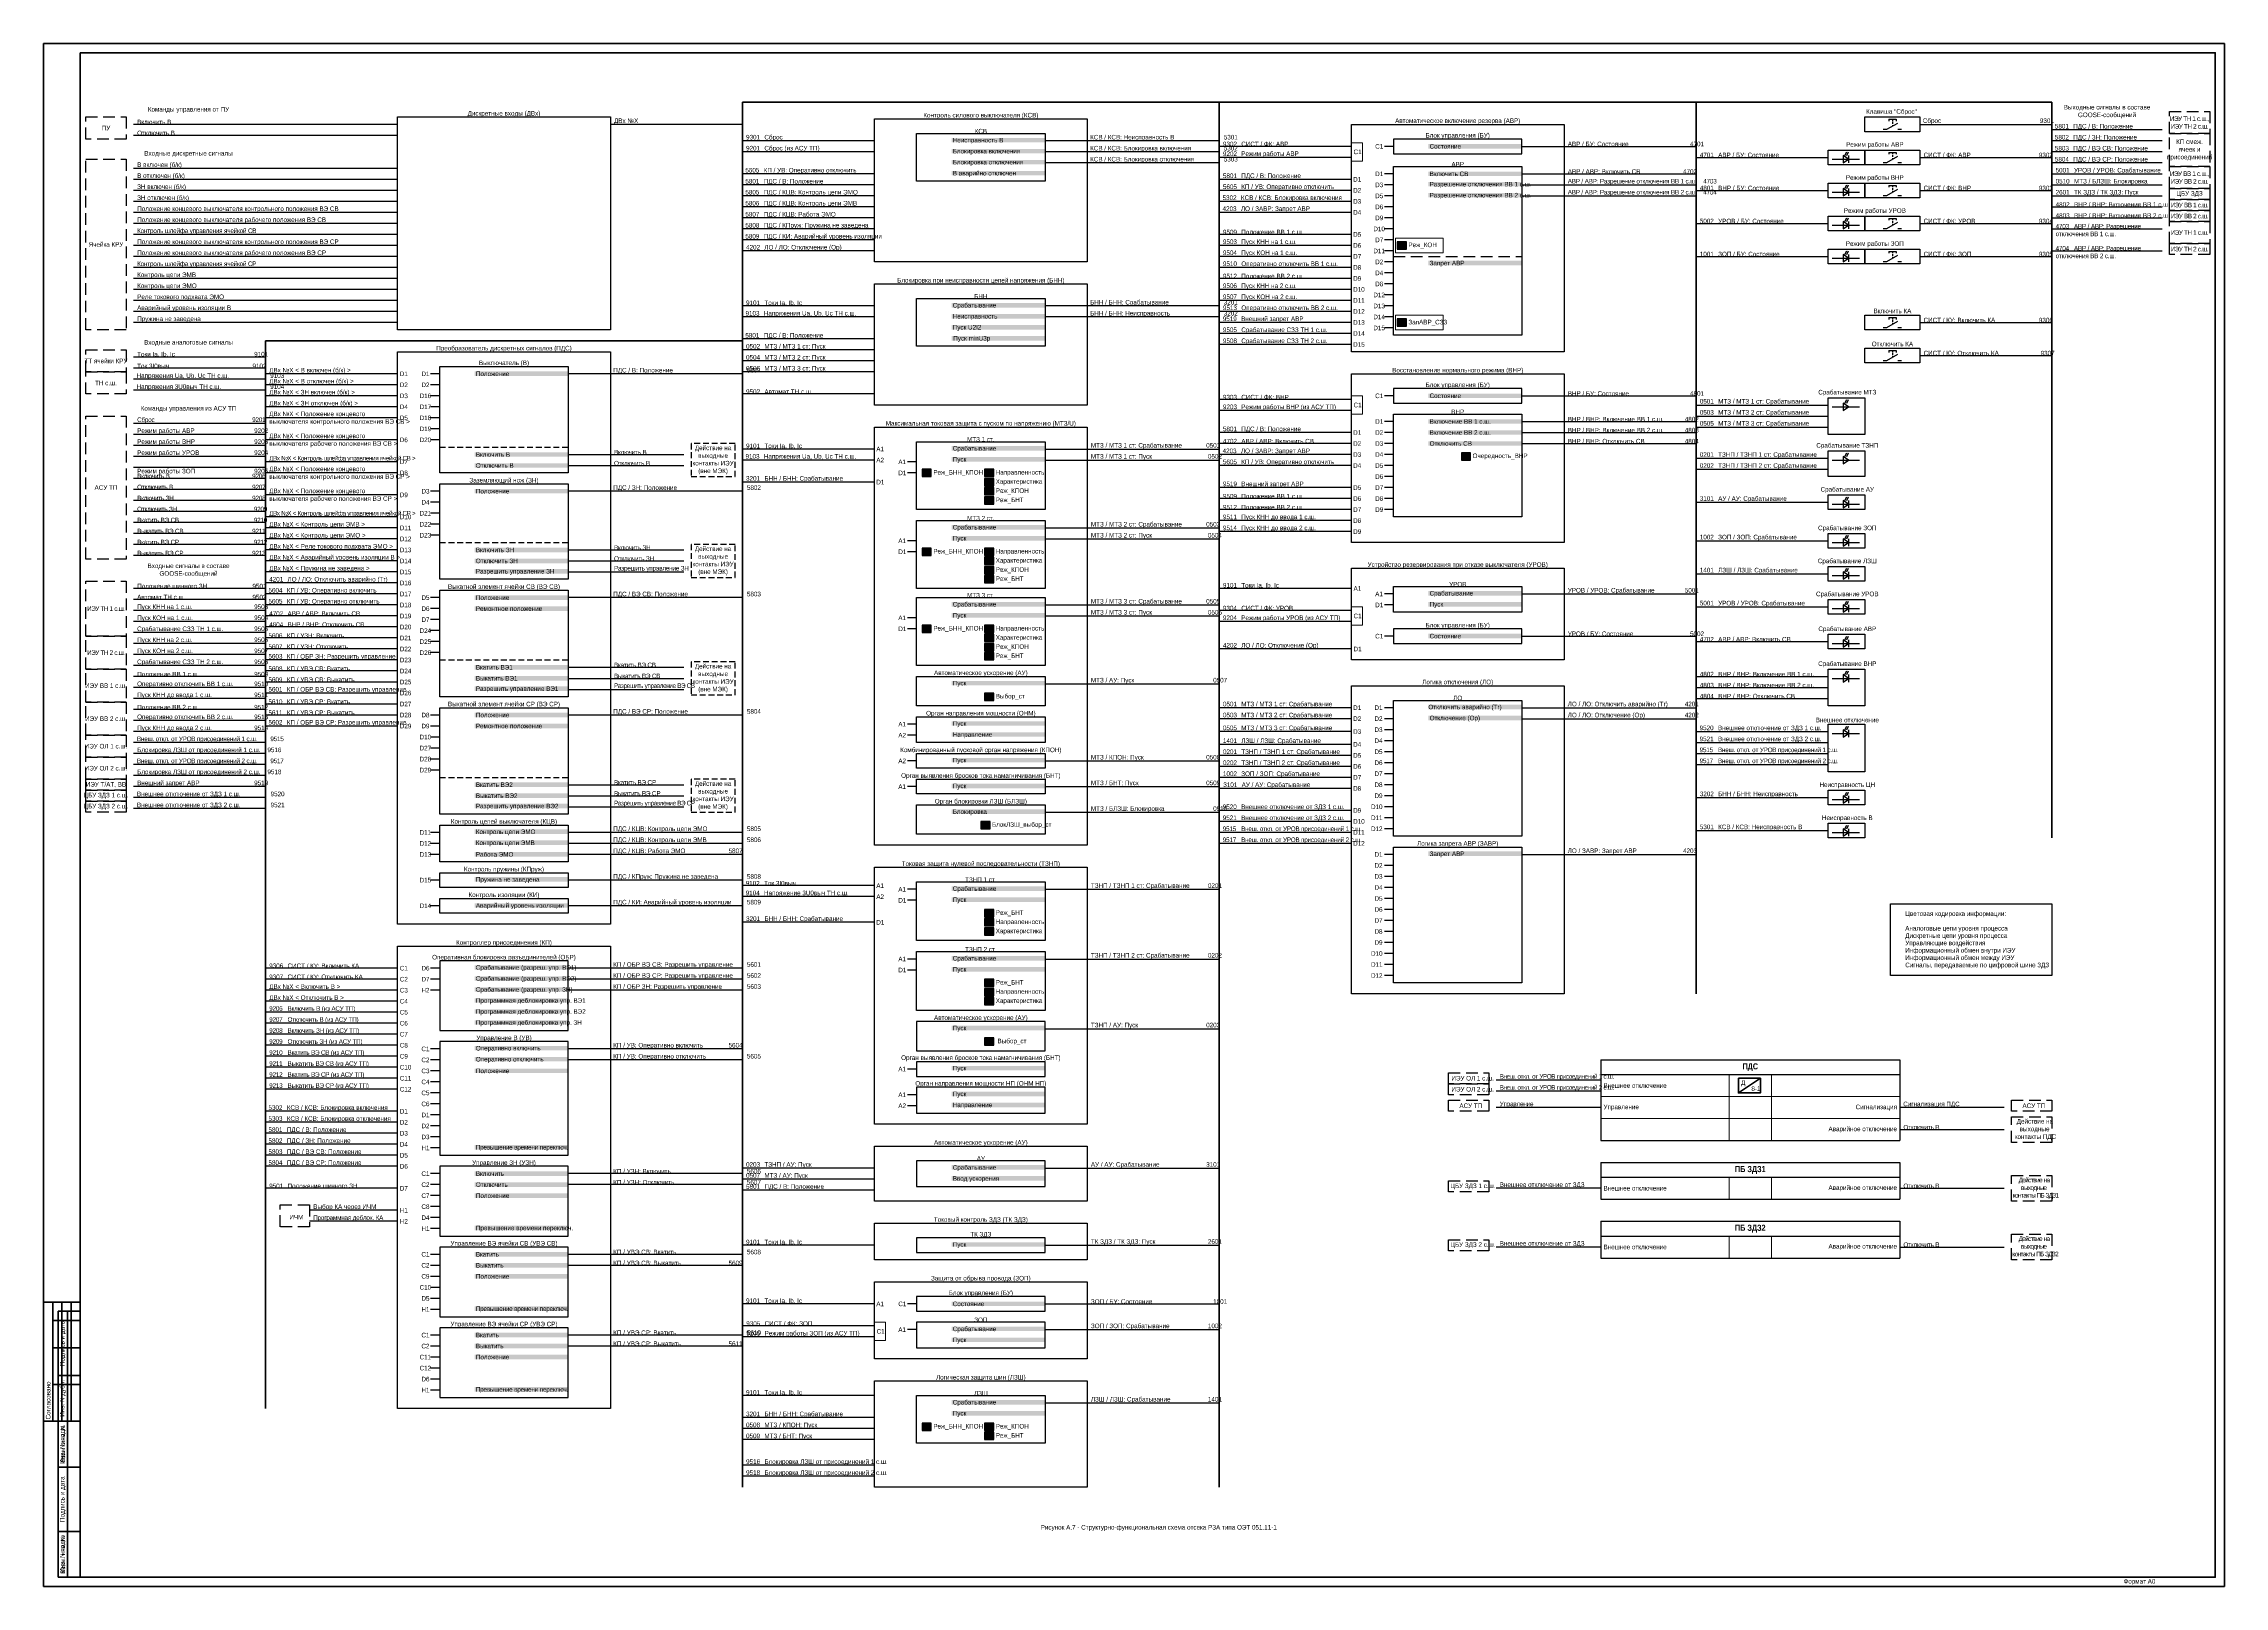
# Model space of a CAD drawing. Header units: millimetres. Extents: x 2179 to 12176, y -20554 to -12004.
# Drawn here: x 3683 to 4872, y -18031 to -17190 of the extents above; entities that cross this region are included whole.
import ezdxf
from ezdxf.enums import TextEntityAlignment as Align

# ---------------------------------------------------------------- set-up
doc = ezdxf.new("R2010")
doc.units = ezdxf.units.MM
doc.linetypes.add('HIDDEN2', pattern=[4.7625, 3.175, -1.5875])
doc.linetypes.add('штриховая2', pattern=[9.525, 6.35, -3.175])
for name, color, linetype, lineweight in [('GOOSE', 224, 'Continuous', 30), ('MMS', 190, 'Continuous', 30), ('Внутренняя шина', 4, 'Continuous', 70), ('Вход-Аналоги', 5, 'Continuous', 30), ('Дискретный сигнал', 37, 'Continuous', 25), ('Линии связи', 75, 'Continuous', 30), ('Основная', 7, 'Continuous', 30), ('Основная прерывистая', 7, 'штриховая2', 30), ('Основная сплошная', 7, 'Continuous', 30), ('Отключение_включение', 1, 'Continuous', 30), ('Сигналы внутр.', 13, 'Continuous', 30), ('Толстая', 7, 'Continuous', 53), ('Тонкая', 7, 'Continuous', 13), ('Цепи внешние', 134, 'Continuous', 30), ('Цепь - ФК и АСУ', 190, 'Continuous', 30)]:
    doc.layers.add(name, color=color, linetype=linetype, lineweight=lineweight)
doc.layers.add('Рамка внешняя', color=8, linetype='Continuous', lineweight=40, plot=False)
doc.styles.add('2.5_Gost_RD', font='ARIALN.TTF', dxfattribs={"height": 2.5})
doc.styles.add('Narrow', font='ARIALN.TTF')
doc.styles.add('Табл дан', font='ARIALN.TTF')
doc.styles.add('Табл загол', font='ARIALNB.TTF')

# ---------------------------------------------------------------- blocks, each defined once
blk = doc.blocks.new('*T16')
at = {"color": 0, "linetype": 'ByBlock', "lineweight": 50, "transparency": 16777216}
for p, q in [((0, 0), (0, 85)), ((0, 85), (12, 85)), ((5, 0), (5, 85)), ((12, 0), (12, 85)), ((0, 60), (12, 60)), ((0, 25), (12, 25)), ((0, 0), (12, 0))]:
    blk.add_line(p, q, dxfattribs=at)
at = {"color": 0, "transparency": 16777216, "char_height": 2.5, "attachment_point": 5, "rotation": 90, "style": '2.5_Gost_RD'}
for s, insert, width in [('Инв. № подл.', (2.5, 72.5), 23), ('Подпись и дата', (2.5, 42.5), 33), ('Взам. инв. №', (2.5, 12.5), 23)]:
    blk.add_mtext(s, dxfattribs=dict(at, insert=insert, width=width))
blk = doc.blocks.new('*T17')
at = {"color": 0, "linetype": 'ByBlock', "lineweight": 50, "transparency": 16777216}
for p, q in [((0, 0), (0, 65)), ((0, 65), (20, 65)), ((5, 0), (5, 65)), ((20, 0), (20, 65)), ((5, 55), (20, 55)), ((5, 40), (20, 40)), ((5, 20), (20, 20)), ((0, 0), (20, 0))]:
    blk.add_line(p, q, dxfattribs=at)
at = {"color": 0, "linetype": 'ByBlock', "lineweight": -2, "transparency": 16777216}
for p, q in [((10, 0), (10, 65)), ((15, 0), (15, 65))]:
    blk.add_line(p, q, dxfattribs=at)
at = {"color": 0, "transparency": 16777216, "insert": (2.5, 1), "char_height": 2.5, "width": 63, "attachment_point": 4, "rotation": 90, "style": '2.5_Gost_RD'}
blk.add_mtext('Согласовано', dxfattribs=at)
blk = doc.blocks.new('*T18')
at = {"color": 0, "linetype": 'ByBlock', "lineweight": 50, "transparency": 16777216}
for p, q in [((0, 0), (0, 145)), ((0, 145), (12, 145)), ((5, 0), (5, 145)), ((12, 0), (12, 145)), ((0, 110), (12, 110)), ((0, 85), (12, 85)), ((0, 60), (12, 60)), ((0, 25), (12, 25)), ((0, 0), (12, 0))]:
    blk.add_line(p, q, dxfattribs=at)
at = {"color": 0, "transparency": 16777216, "char_height": 2.5, "attachment_point": 5, "rotation": 90, "style": '2.5_Gost_RD'}
for s, insert, width in [('{\\C256;Подпись и дата}', (2.5, 127.5), 33), ('{\\C256;Инв. N дубл.}', (2.5, 97.5), 23), ('{\\C256;Взам. инв. N}', (2.5, 72.5), 23), ('Подпись и дата', (2.5, 42.5), 33), ('Инв. N подл.', (2.5, 12.5), 23)]:
    blk.add_mtext(s, dxfattribs=dict(at, insert=insert, width=width))
blk = doc.blocks.new('*U15')
blk.add_lwpolyline([(0, 0), (1189, 0), (1189, 841), (0, 841)], close=True)
at = {"lineweight": 50}
blk.add_lwpolyline([(20, 836), (1184, 836), (1184, 5), (20, 5)], close=True, dxfattribs=at)
for name, p in [('*T17', (0, 90)), ('*T18', (8, 5)), ('*T16', (8, 5))]:
    blk.add_blockref(name, p)
at = {"style": '2.5_Gost_RD', "flags": 8}
blk.add_attdef('ФОРМАТ', text='', height=2.5, dxfattribs=at).set_placement((1134, 4), align=Align.TOP_LEFT)
blk = doc.blocks.new('*T142')
at = {"layer": 'Основная', "color": 0, "linetype": 'ByBlock', "lineweight": -2, "transparency": 16777216}
for p, q in [((0, 0), (163, 0)), ((0, 0), (0, -8)), ((163, 0), (163, -8))]:
    blk.add_line(p, q, dxfattribs=at)
at = {"layer": 'Основная', "color": 0, "linetype": 'ByBlock', "lineweight": 30, "transparency": 16777216}
for p, q in [((0, -8), (163, -8)), ((0, -8), (0, -44)), ((163, -8), (163, -44)), ((0, -44), (163, -44))]:
    blk.add_line(p, q, dxfattribs=at)
at = {"layer": 'Основная', "color": 0, "linetype": 'ByBlock', "lineweight": 18, "transparency": 16777216}
for p, q in [((70, -8), (70, -44)), ((93, -8), (93, -44)), ((0, -20), (163, -20)), ((0, -32), (163, -32))]:
    blk.add_line(p, q, dxfattribs=at)
at = {"layer": 'Основная', "color": 0, "transparency": 16777216}
for s, insert, char_height, width, attachment_point, style in [('{\\C256;ПДС}', (81.5, -4), 3.3, 160, 5, 'Табл загол'), ('Внешнее отключение', (1.5, -14), 2.5, 67, 4, 'Табл дан'), ('Управление', (1.5, -26), 2.5, 67, 4, 'Табл дан'), ('Сигнализация ', (161.5, -26), 2.5, 67, 6, 'Табл дан'), ('Аварийное отключение', (161.5, -38), 2.5, 67, 6, 'Табл дан')]:
    blk.add_mtext(s, dxfattribs=dict(at, insert=insert, char_height=char_height, width=width, attachment_point=attachment_point, style=style))
blk = doc.blocks.new('*T147')
at = {"layer": 'Основная', "color": 0, "linetype": 'ByBlock', "lineweight": -2, "transparency": 16777216}
for p, q in [((0, 0), (163, 0)), ((0, 0), (0, -8)), ((163, 0), (163, -8))]:
    blk.add_line(p, q, dxfattribs=at)
at = {"layer": 'Основная', "color": 0, "linetype": 'ByBlock', "lineweight": 30, "transparency": 16777216}
for p, q in [((0, -8), (163, -8)), ((0, -8), (0, -20)), ((163, -8), (163, -20)), ((0, -20), (163, -20))]:
    blk.add_line(p, q, dxfattribs=at)
at = {"layer": 'Основная', "color": 0, "linetype": 'ByBlock', "lineweight": 18, "transparency": 16777216}
for p, q in [((70, -8), (70, -20)), ((93, -8), (93, -20))]:
    blk.add_line(p, q, dxfattribs=at)
at = {"layer": 'Основная', "color": 0, "transparency": 16777216}
for s, insert, char_height, width, attachment_point, style in [('{\\C256;ПБ ЗДЗ1}', (81.5, -4), 3.3, 160, 5, 'Табл загол'), ('Внешнее отключение', (1.5, -14), 2.5, 67, 4, 'Табл дан'), ('Аварийное отключение', (161.5, -14), 2.5, 67, 6, 'Табл дан')]:
    blk.add_mtext(s, dxfattribs=dict(at, insert=insert, char_height=char_height, width=width, attachment_point=attachment_point, style=style))
blk = doc.blocks.new('SW.3')
at = {"true_color": 0xadddf7}
h = blk.add_hatch(color=141, dxfattribs=at)
h.dxf.hatch_style = 1
h.paths.add_polyline_path([(5, 2), (0, 2), (0, -2), (5, -2)])
blk.add_lwpolyline([(5, 2), (0, 2), (0, -2), (5, -2)], close=True)
for points in [[(2, 1), (1, 1)], [(1, 0), (2, 0)], [(3, 0), (2, 1)], [(4, 0), (3, 0)], [(2, -1), (1, -1)]]:
    blk.add_lwpolyline(points)
blk = doc.blocks.new('SW.2')
at = {"true_color": 0xadddf7}
h = blk.add_hatch(color=141, dxfattribs=at)
h.dxf.hatch_style = 1
h.paths.add_polyline_path([(5, 2), (0, 2), (0, -2), (5, -2)])
blk.add_lwpolyline([(5, 2), (0, 2), (0, -2), (5, -2)], close=True)
for points in [[(1, 0), (2, 0)], [(2, 0), (3, 1)], [(3, 0), (4, 0)]]:
    blk.add_lwpolyline(points)
blk = doc.blocks.new('*T151')
at = {"layer": 'Основная', "color": 0, "linetype": 'ByBlock', "lineweight": -2, "transparency": 16777216}
for p, q in [((0, 0), (163, 0)), ((0, 0), (0, -8)), ((163, 0), (163, -8))]:
    blk.add_line(p, q, dxfattribs=at)
at = {"layer": 'Основная', "color": 0, "linetype": 'ByBlock', "lineweight": 30, "transparency": 16777216}
for p, q in [((0, -8), (163, -8)), ((0, -8), (0, -20)), ((163, -8), (163, -20)), ((0, -20), (163, -20))]:
    blk.add_line(p, q, dxfattribs=at)
at = {"layer": 'Основная', "color": 0, "linetype": 'ByBlock', "lineweight": 18, "transparency": 16777216}
for p, q in [((70, -8), (70, -20)), ((93, -8), (93, -20))]:
    blk.add_line(p, q, dxfattribs=at)
at = {"layer": 'Основная', "color": 0, "transparency": 16777216}
for s, insert, char_height, width, attachment_point, style in [('{\\C256;ПБ ЗДЗ2}', (81.5, -4), 3.3, 160, 5, 'Табл загол'), ('Внешнее отключение', (1.5, -14), 2.5, 67, 4, 'Табл дан'), ('Аварийное отключение', (161.5, -14), 2.5, 67, 6, 'Табл дан')]:
    blk.add_mtext(s, dxfattribs=dict(at, insert=insert, char_height=char_height, width=width, attachment_point=attachment_point, style=style))

msp = doc.modelspace()

# ---------------------------------------------------------------- linework, layer by layer
at = {"layer": 'Внутренняя шина'}
for points in [[(4064, -17222), (4778, -17222)], [(4064, -17977), (4064, -17222)], [(4324, -17977), (4324, -17222)], [(4584, -17708), (4584, -17222)], [(4778, -17623), (4778, -17222)], [(3804, -17934), (3804, -17352)], [(3804, -17352), (4064, -17352)]]:
    msp.add_lwpolyline(points, dxfattribs=at)
at = {"layer": 'Линии связи', "ltscale": 0.5}
for points in [[(3876, -17234), (3732, -17234)], [(3876, -17240), (3732, -17240)], [(4064, -17234), (3992, -17234)], [(3876, -17258), (3732, -17258)], [(3876, -17264), (3732, -17264)], [(4136, -17261), (4064, -17261)], [(4396, -17264), (4324, -17264)], [(3876, -17270), (3732, -17270)], [(3876, -17276), (3732, -17276)], [(4136, -17267), (4064, -17267)], [(4136, -17273), (4064, -17273)], [(3876, -17282), (3732, -17282)], [(3876, -17288), (3732, -17288)], [(4136, -17279), (4064, -17279)], [(4136, -17285), (4064, -17285)], [(3876, -17294), (3732, -17294)], [(4136, -17291), (4064, -17291)], [(4136, -17297), (4064, -17297)], [(4396, -17294), (4324, -17294)], [(3876, -17300), (3732, -17300)], [(3876, -17306), (3732, -17306)], [(4136, -17303), (4064, -17303)], [(4396, -17300), (4324, -17300)], [(4396, -17306), (4324, -17306)], [(3876, -17312), (3732, -17312)], [(3876, -17318), (3732, -17318)], [(4396, -17318), (4324, -17318)], [(3876, -17324), (3732, -17324)], [(3876, -17330), (3732, -17330)], [(4136, -17333), (4064, -17333)], [(4396, -17324), (4324, -17324)], [(4396, -17330), (4324, -17330)], [(3876, -17336), (3732, -17336)], [(3876, -17342), (3732, -17342)], [(4136, -17351), (4064, -17351)], [(4136, -17357), (4064, -17357)], [(3804, -17361), (3732, -17361)], [(3804, -17367), (3732, -17367)], [(3876, -17370), (3804, -17370)], [(4136, -17363), (4064, -17363)], [(4136, -17369), (4064, -17369)], [(3876, -17376), (3804, -17376)], [(3876, -17382), (3804, -17382)], [(4136, -17381), (4064, -17381)], [(3876, -17388), (3804, -17388)], [(3876, -17394), (3804, -17394)], [(3804, -17397), (3732, -17397)], [(3876, -17406), (3804, -17406)], [(4396, -17402), (4324, -17402)], [(3876, -17418), (3804, -17418)], [(4136, -17411), (4064, -17411)], [(4396, -17408), (4324, -17408)], [(3876, -17424), (3804, -17424)], [(3876, -17436), (3804, -17436)], [(4396, -17438), (4324, -17438)], [(3876, -17448), (3804, -17448)], [(3876, -17454), (3804, -17454)], [(4396, -17444), (4324, -17444)], [(4396, -17450), (4324, -17450)], [(3876, -17460), (3804, -17460)], [(3876, -17466), (3804, -17466)], [(4396, -17456), (4324, -17456)], [(3876, -17472), (3804, -17472)], [(3876, -17478), (3804, -17478)], [(3804, -17487), (3732, -17487)], [(3876, -17484), (3804, -17484)], [(3876, -17490), (3804, -17490)], [(3804, -17493), (3732, -17493)], [(3804, -17499), (3732, -17499)], [(3876, -17496), (3804, -17496)], [(3876, -17502), (3804, -17502)], [(3804, -17505), (3732, -17505)], [(3876, -17508), (3804, -17508)], [(3804, -17517), (3732, -17517)], [(3804, -17523), (3732, -17523)], [(3876, -17514), (3804, -17514)], [(3876, -17520), (3804, -17520)], [(4396, -17520), (4324, -17520)], [(3804, -17535), (3732, -17535)], [(3876, -17526), (3804, -17526)], [(3876, -17532), (3804, -17532)], [(3804, -17547), (3732, -17547)], [(3876, -17538), (3804, -17538)], [(3876, -17544), (3804, -17544)], [(3804, -17553), (3732, -17553)], [(3876, -17550), (3804, -17550)], [(3876, -17556), (3804, -17556)], [(3804, -17565), (3732, -17565)], [(3876, -17562), (3804, -17562)], [(3804, -17577), (3732, -17577)], [(3804, -17589), (3732, -17589)], [(4136, -17649), (4064, -17649)], [(3876, -17772), (3804, -17772)], [(3876, -17778), (3804, -17778)], [(3876, -17784), (3804, -17784)], [(3876, -17790), (3804, -17790)], [(3876, -17796), (3804, -17796)], [(3876, -17802), (3804, -17802)], [(3876, -17814), (3804, -17814)], [(3876, -17826), (3828, -17826)], [(3876, -17832), (3828, -17832)], [(4136, -17845), (4064, -17845)], [(4136, -17877), (4064, -17877)], [(4136, -17927), (4064, -17927)]]:
    msp.add_lwpolyline(points, dxfattribs=at)
at = {"layer": 'Линии связи'}
for points in [[(4706, -17234), (4778, -17234)], [(4838, -17237), (4778, -17237)], [(4136, -17243), (4064, -17243)], [(4136, -17249), (4064, -17249)], [(4324, -17243), (4229, -17243)], [(4324, -17249), (4229, -17249)], [(4396, -17246), (4324, -17246)], [(4396, -17252), (4324, -17252)], [(4489, -17246), (4584, -17246)], [(4584, -17252), (4656, -17252)], [(4706, -17252), (4778, -17252)], [(4838, -17243), (4778, -17243)], [(4838, -17249), (4778, -17249)], [(4324, -17255), (4229, -17255)], [(4489, -17261), (4584, -17261)], [(4838, -17255), (4778, -17255)], [(4778, -17261), (4838, -17261)], [(4396, -17270), (4324, -17270)], [(4396, -17276), (4324, -17276)], [(4489, -17267), (4584, -17267)], [(4489, -17273), (4584, -17273)], [(4584, -17270), (4656, -17270)], [(4706, -17270), (4778, -17270)], [(4778, -17267), (4838, -17267)], [(4778, -17273), (4838, -17273)], [(4396, -17282), (4324, -17282)], [(4584, -17288), (4656, -17288)], [(4706, -17288), (4778, -17288)], [(4778, -17279), (4838, -17279)], [(4778, -17285), (4838, -17285)], [(4778, -17291), (4838, -17291)], [(4584, -17306), (4656, -17306)], [(4706, -17306), (4778, -17306)], [(4778, -17303), (4838, -17303)], [(4396, -17312), (4324, -17312)], [(4324, -17333), (4229, -17333)], [(4136, -17339), (4064, -17339)], [(4324, -17339), (4229, -17339)], [(4396, -17336), (4324, -17336)], [(4396, -17342), (4324, -17342)], [(4706, -17342), (4778, -17342)], [(4396, -17348), (4324, -17348)], [(4396, -17354), (4324, -17354)], [(4064, -17370), (3969, -17370)], [(4706, -17360), (4778, -17360)], [(3804, -17373), (3732, -17373)], [(3804, -17379), (3732, -17379)], [(4489, -17382), (4584, -17382)], [(4396, -17384), (4324, -17384)], [(4396, -17390), (4324, -17390)], [(4584, -17387), (4656, -17387)], [(4584, -17393), (4656, -17393)], [(3804, -17403), (3732, -17403)], [(4489, -17396), (4584, -17396)], [(4489, -17402), (4584, -17402)], [(4584, -17399), (4656, -17399)], [(3804, -17409), (3732, -17409)], [(3804, -17415), (3732, -17415)], [(3969, -17414), (4032, -17414)], [(4136, -17417), (4064, -17417)], [(4229, -17411), (4324, -17411)], [(4229, -17417), (4324, -17417)], [(4396, -17414), (4324, -17414)], [(4489, -17408), (4584, -17408)], [(4584, -17416), (4656, -17416)], [(3804, -17421), (3732, -17421)], [(3804, -17427), (3732, -17427)], [(3969, -17420), (4032, -17420)], [(4136, -17429), (4064, -17429)], [(4396, -17420), (4324, -17420)], [(4584, -17422), (4656, -17422)], [(3804, -17433), (3732, -17433)], [(3804, -17439), (3732, -17439)], [(4064, -17434), (3969, -17434)], [(4396, -17432), (4324, -17432)], [(4584, -17440), (4656, -17440)], [(3804, -17445), (3732, -17445)], [(3804, -17451), (3732, -17451)], [(4229, -17454), (4324, -17454)], [(3804, -17457), (3732, -17457)], [(3804, -17463), (3732, -17463)], [(3969, -17466), (4032, -17466)], [(4229, -17460), (4324, -17460)], [(4584, -17461), (4656, -17461)], [(3804, -17469), (3732, -17469)], [(3969, -17472), (4032, -17472)], [(3969, -17478), (4032, -17478)], [(4396, -17487), (4324, -17487)], [(4489, -17490), (4584, -17490)], [(4584, -17479), (4656, -17479)], [(4064, -17492), (3969, -17492)], [(4229, -17496), (4324, -17496)], [(4229, -17502), (4324, -17502)], [(4396, -17499), (4324, -17499)], [(4584, -17497), (4656, -17497)], [(3804, -17511), (3732, -17511)], [(4396, -17505), (4324, -17505)], [(4489, -17513), (4584, -17513)], [(4584, -17516), (4656, -17516)], [(3804, -17529), (3732, -17529)], [(3969, -17530), (4032, -17530)], [(3969, -17536), (4032, -17536)], [(4584, -17535), (4656, -17535)], [(3804, -17541), (3732, -17541)], [(3969, -17542), (4032, -17542)], [(4229, -17539), (4324, -17539)], [(4584, -17541), (4656, -17541)], [(4584, -17547), (4656, -17547)], [(3804, -17559), (3732, -17559)], [(4064, -17556), (3969, -17556)], [(4396, -17552), (4324, -17552)], [(4396, -17558), (4324, -17558)], [(4489, -17552), (4584, -17552)], [(4489, -17558), (4584, -17558)], [(3804, -17571), (3732, -17571)], [(4396, -17565), (4324, -17565)], [(4396, -17572), (4324, -17572)], [(4584, -17565), (4656, -17565)], [(4584, -17571), (4656, -17571)], [(3804, -17583), (3732, -17583)], [(4229, -17581), (4324, -17581)], [(4396, -17578), (4324, -17578)], [(4396, -17584), (4324, -17584)], [(4584, -17577), (4656, -17577)], [(4584, -17583), (4656, -17583)], [(3804, -17595), (3732, -17595)], [(3969, -17594), (4032, -17594)], [(4229, -17595), (4324, -17595)], [(4396, -17590), (4324, -17590)], [(4396, -17596), (4324, -17596)], [(3804, -17601), (3732, -17601)], [(3804, -17607), (3732, -17607)], [(3969, -17600), (4032, -17600)], [(3969, -17606), (4032, -17606)], [(4229, -17609), (4324, -17609)], [(4396, -17608), (4324, -17608)], [(4584, -17601), (4656, -17601)], [(4064, -17620), (3969, -17620)], [(4396, -17614), (4324, -17614)], [(4396, -17620), (4324, -17620)], [(4584, -17619), (4656, -17619)], [(4064, -17626), (3969, -17626)], [(4064, -17632), (3969, -17632)], [(4396, -17626), (4324, -17626)], [(4489, -17632), (4584, -17632)], [(4064, -17646), (3969, -17646)], [(4136, -17655), (4064, -17655)], [(4229, -17651), (4324, -17651)], [(4064, -17660), (3969, -17660)], [(4136, -17669), (4064, -17669)], [(4229, -17689), (4324, -17689)], [(3876, -17694), (3804, -17694)], [(3876, -17700), (3804, -17700)], [(4064, -17694), (3969, -17694)], [(4064, -17700), (3969, -17700)], [(3876, -17706), (3804, -17706)], [(3876, -17712), (3804, -17712)], [(4064, -17706), (3969, -17706)], [(3876, -17718), (3804, -17718)], [(3876, -17724), (3804, -17724)], [(4229, -17727), (4324, -17727)], [(3876, -17730), (3804, -17730)], [(3876, -17736), (3804, -17736)], [(4064, -17738), (3969, -17738)], [(3876, -17742), (3804, -17742)], [(3876, -17748), (3804, -17748)], [(4064, -17744), (3969, -17744)], [(3876, -17754), (3804, -17754)], [(3876, -17760), (3804, -17760)], [(4532, -17755), (4475, -17755)], [(4532, -17761), (4475, -17761)], [(4532, -17770), (4475, -17770)], [(4752, -17770), (4695, -17770)], [(4695, -17782), (4752, -17782)], [(4064, -17806), (3969, -17806)], [(4136, -17803), (4064, -17803)], [(4136, -17809), (4064, -17809)], [(4229, -17803), (4324, -17803)], [(4064, -17812), (3969, -17812)], [(4136, -17815), (4064, -17815)], [(4532, -17814), (4475, -17814)], [(4695, -17814), (4752, -17814)], [(4229, -17845), (4324, -17845)], [(4532, -17846), (4475, -17846)], [(4695, -17846), (4752, -17846)], [(4064, -17850), (3969, -17850)], [(4064, -17856), (3969, -17856)], [(4229, -17877), (4324, -17877)], [(4064, -17894), (3969, -17894)], [(4136, -17889), (4064.1, -17889)], [(4229, -17891), (4324, -17891)], [(4064, -17900), (3969, -17900)], [(4136, -17895), (4064.1, -17895)], [(4136, -17939), (4064, -17939)], [(4229, -17931), (4324, -17931)], [(4136, -17945), (4064, -17945)], [(4136, -17951), (4064, -17951)], [(4136, -17965), (4064, -17965)], [(4136, -17971), (4064, -17971)]]:
    msp.add_lwpolyline(points, dxfattribs=at)
at = {"layer": 'Основная', "linetype": 'HIDDEN2'}
for p, q in [((3899, -17410), (3969, -17410)), ((3899, -17462), (3969, -17462)), ((3899, -17526), (3969, -17526)), ((3899, -17590), (3969, -17590))]:
    msp.add_line(p, q, dxfattribs=at)
at = {"layer": 'Основная'}
for points in [[(3876, -17230), (3992, -17230), (3992, -17346), (3876, -17346)], [(4136, -17231), (4252, -17231), (4252, -17309), (4136, -17309)], [(4159, -17239), (4229, -17239), (4229, -17265), (4159, -17265)], [(4396, -17234), (4512, -17234), (4512, -17358), (4396, -17358)], [(4676, -17230), (4706, -17230), (4706, -17238), (4676, -17238)], [(4489, -17242), (4419, -17242), (4419, -17250), (4489, -17250)], [(4656, -17248), (4676, -17248), (4676, -17256), (4656, -17256)], [(4676, -17248), (4706, -17248), (4706, -17256), (4676, -17256)], [(4419, -17257), (4489, -17257), (4489, -17349), (4419, -17349)], [(4656, -17266), (4676, -17266), (4676, -17274), (4656, -17274)], [(4676, -17266), (4706, -17266), (4706, -17274), (4676, -17274)], [(4656, -17284), (4676, -17284), (4676, -17292), (4656, -17292)], [(4676, -17284), (4706, -17284), (4706, -17292), (4676, -17292)], [(4656, -17302), (4676, -17302), (4676, -17310), (4656, -17310)], [(4676, -17302), (4706, -17302), (4706, -17310), (4676, -17310)], [(4136, -17321), (4252, -17321), (4252, -17387), (4136, -17387)], [(4159, -17329), (4229, -17329), (4229, -17355), (4159, -17355)], [(4676, -17338), (4706, -17338), (4706, -17346), (4676, -17346)], [(3876, -17358), (3992, -17358), (3992, -17670), (3876, -17670)], [(4676, -17356), (4706, -17356), (4706, -17364), (4676, -17364)], [(3899, -17366), (3969, -17366), (3969, -17424), (3899, -17424)], [(4396, -17370), (4512, -17370), (4512, -17462), (4396, -17462)], [(4489, -17378), (4419, -17378), (4419, -17386), (4489, -17386)], [(4656, -17383), (4676, -17383), (4676, -17403), (4656, -17403)], [(4419, -17392), (4489, -17392), (4489, -17448), (4419, -17448)], [(4136, -17399), (4252, -17399), (4252, -17627), (4136, -17627)], [(4159, -17407), (4229, -17407), (4229, -17444), (4159, -17444)], [(4656, -17412), (4676, -17412), (4676, -17426), (4656, -17426)], [(3899, -17430), (3969, -17430), (3969, -17482), (3899, -17482)], [(4656, -17436), (4676, -17436), (4676, -17444), (4656, -17444)], [(4159, -17450), (4229, -17450), (4229, -17487), (4159, -17487)], [(4656, -17457), (4676, -17457), (4676, -17465), (4656, -17465)], [(4396, -17476), (4512, -17476), (4512, -17526), (4396, -17526)], [(4656, -17475), (4676, -17475), (4676, -17483), (4656, -17483)], [(3899, -17488), (3969, -17488), (3969, -17546), (3899, -17546)], [(4419, -17486), (4489, -17486), (4489, -17500), (4419, -17500)], [(4159, -17492), (4229, -17492), (4229, -17529), (4159, -17529)], [(4656, -17493), (4676, -17493), (4676, -17501), (4656, -17501)], [(4489, -17509), (4419, -17509), (4419, -17517), (4489, -17517)], [(4656, -17512), (4676, -17512), (4676, -17520), (4656, -17520)], [(4159, -17535), (4229, -17535), (4229, -17551), (4159, -17551)], [(4656, -17531), (4676, -17531), (4676, -17551), (4656, -17551)], [(4396, -17540), (4512, -17540), (4512, -17708), (4396, -17708)], [(4419, -17548), (4489, -17548), (4489, -17622), (4419, -17622)], [(3899, -17552), (3969, -17552), (3969, -17610), (3899, -17610)], [(4159, -17557), (4229, -17557), (4229, -17571), (4159, -17571)], [(4656, -17561), (4676, -17561), (4676, -17587), (4656, -17587)], [(4159, -17577), (4229, -17577), (4229, -17585), (4159, -17585)], [(4159, -17591), (4229, -17591), (4229, -17599), (4159, -17599)], [(4656, -17597), (4676, -17597), (4676, -17605), (4656, -17605)], [(4159, -17605), (4229, -17605), (4229, -17621), (4159, -17621)], [(3899, -17616), (3969, -17616), (3969, -17636), (3899, -17636)], [(4656, -17615), (4676, -17615), (4676, -17623), (4656, -17623)], [(4419, -17628), (4489, -17628), (4489, -17702), (4419, -17702)], [(3899, -17642), (3969, -17642), (3969, -17650), (3899, -17650)], [(4136, -17639), (4252, -17639), (4252, -17779), (4136, -17779)], [(3899, -17656), (3969, -17656), (3969, -17664), (3899, -17664)], [(4159, -17647), (4229, -17647), (4229, -17679), (4159, -17679)], [(3876, -17682), (3992, -17682), (3992, -17934), (3876, -17934)], [(3969, -17690), (3899, -17690), (3899, -17728), (3969, -17728)], [(4159, -17685), (4229, -17685), (4229, -17717), (4159, -17717)], [(4229, -17723), (4159, -17723), (4159, -17739), (4229, -17739)], [(3969, -17734), (3899, -17734), (3899, -17796), (3969, -17796)], [(4229, -17745), (4159, -17745), (4159, -17753), (4229, -17753)], [(4229, -17758.9), (4159, -17758.9), (4159, -17773.1), (4229, -17773.1)], [(4136, -17791), (4252, -17791), (4252, -17821), (4136, -17821)], [(4229, -17799), (4159, -17799), (4159, -17813), (4229, -17813)], [(3969, -17802), (3899, -17802), (3899, -17840), (3969, -17840)], [(4136, -17833), (4252, -17833), (4252, -17853), (4136, -17853)], [(3969, -17846), (3899, -17846), (3899, -17884), (3969, -17884)], [(4229, -17841), (4159, -17841), (4159, -17849), (4229, -17849)], [(4136, -17865), (4252, -17865), (4252, -17907), (4136, -17907)], [(4229, -17873), (4159, -17873), (4159, -17881), (4229, -17881)], [(3969, -17890), (3899, -17890), (3899, -17928), (3969, -17928)], [(4229, -17887), (4159, -17887), (4159, -17901), (4229, -17901)], [(4136, -17919), (4252, -17919), (4252, -17977), (4136, -17977)], [(4159, -17927), (4229, -17927), (4229, -17953), (4159, -17953)]]:
    msp.add_lwpolyline(points, close=True, dxfattribs=at)
for points in [[(4419, -17246), (4414, -17246)], [(4419, -17261), (4414, -17261)], [(4419, -17267), (4414, -17267)], [(4419, -17273), (4414, -17273)], [(4419, -17279), (4414, -17279)], [(4419, -17285), (4414, -17285)], [(4419, -17291), (4414, -17291)], [(4419, -17297), (4414, -17297)], [(4419, -17303), (4414, -17303)], [(4419, -17309), (4414, -17309)], [(4419, -17315), (4414, -17315)], [(4419, -17321), (4414, -17321)], [(4419, -17327), (4414, -17327)], [(4419, -17333), (4414, -17333)], [(4419, -17339), (4414, -17339)], [(4419, -17345), (4414, -17345)], [(3899, -17370), (3894, -17370)], [(3899, -17376), (3894, -17376)], [(3899, -17382), (3894, -17382)], [(4419, -17382), (4414, -17382)], [(3899, -17388), (3894, -17388)], [(3899, -17394), (3894, -17394)], [(3899, -17400), (3894, -17400)], [(3899, -17406), (3894, -17406)], [(4419, -17396), (4414, -17396)], [(4419, -17402), (4414, -17402)], [(4159, -17418), (4154, -17418)], [(4419, -17408), (4414, -17408)], [(4419, -17414), (4414, -17414)], [(4159, -17424), (4154, -17424)], [(4419, -17420), (4414, -17420)], [(4419, -17426), (4414, -17426)], [(3899, -17434), (3894, -17434)], [(3899, -17440), (3894, -17440)], [(4419, -17432), (4414, -17432)], [(4419, -17438), (4414, -17438)], [(3899, -17446), (3894, -17446)], [(3899, -17452), (3894, -17452)], [(4419, -17444), (4414, -17444)], [(3899, -17458), (3894, -17458)], [(4159, -17461), (4154, -17461)], [(4159, -17467), (4154, -17467)], [(4419, -17490), (4414, -17490)], [(3899, -17492), (3894, -17492)], [(3899, -17498), (3894, -17498)], [(4419, -17496), (4414, -17496)], [(3899, -17504), (3894, -17504)], [(3899, -17510), (3894, -17510)], [(4159, -17503), (4154, -17503)], [(4159, -17509), (4154, -17509)], [(4419, -17513), (4414, -17513)], [(3899, -17516), (3894, -17516)], [(3899, -17522), (3894, -17522)], [(3899, -17556), (3894, -17556)], [(4159, -17561), (4154, -17561)], [(4419, -17552), (4414, -17552)], [(4419, -17558), (4414, -17558)], [(3899, -17562), (3894, -17562)], [(3899, -17568), (3894, -17568)], [(4159, -17567), (4154, -17567)], [(4419, -17564), (4414, -17564)], [(4419, -17570), (4414, -17570)], [(3899, -17574), (3894, -17574)], [(3899, -17580), (3894, -17580)], [(4159, -17581), (4154, -17581)], [(4419, -17576), (4414, -17576)], [(4419, -17582), (4414, -17582)], [(3899, -17586), (3894, -17586)], [(4159, -17595), (4154, -17595)], [(4419, -17588), (4414, -17588)], [(4419, -17594), (4414, -17594)], [(4419, -17600), (4414, -17600)], [(4419, -17606), (4414, -17606)], [(3899, -17620), (3894, -17620)], [(4419, -17612), (4414, -17612)], [(4419, -17618), (4414, -17618)], [(3899, -17626), (3894, -17626)], [(3899, -17632), (3894, -17632)], [(4419, -17632), (4414, -17632)], [(4419, -17638), (4414, -17638)], [(4419, -17644), (4414, -17644)], [(3899, -17646), (3894, -17646)], [(4159, -17651), (4154, -17651)], [(4419, -17650), (4414, -17650)], [(4419, -17656), (4414, -17656)], [(3899, -17660), (3894, -17660)], [(4159, -17657), (4154, -17657)], [(4419, -17662), (4414, -17662)], [(4419, -17668), (4414, -17668)], [(4419, -17674), (4414, -17674)], [(4419, -17680), (4414, -17680)], [(4159, -17689), (4154, -17689)], [(4419, -17686), (4414, -17686)], [(4419, -17692), (4414, -17692)], [(3899, -17694), (3894, -17694)], [(3899, -17700), (3894, -17700)], [(4159, -17695), (4154, -17695)], [(4419, -17698), (4414, -17698)], [(3899, -17706), (3894, -17706)], [(3899, -17738), (3894, -17738)], [(3899, -17744), (3894, -17744)], [(3899, -17750), (3894, -17750)], [(4159, -17749), (4154, -17749)], [(3899, -17756), (3894, -17756)], [(3899, -17762), (3894, -17762)], [(4159, -17763), (4154, -17763)], [(3899, -17768), (3894, -17768)], [(3899, -17774), (3894, -17774)], [(4159, -17769), (4154, -17769)], [(3899, -17780), (3894, -17780)], [(3899, -17786), (3894, -17786)], [(3899, -17792), (3894, -17792)], [(3899, -17806), (3894, -17806)], [(3899, -17812), (3894, -17812)], [(3899, -17818), (3894, -17818)], [(3899, -17824), (3894, -17824)], [(3899, -17830), (3894, -17830)], [(3899, -17836), (3894, -17836)], [(3899, -17850), (3894, -17850)], [(3899, -17856), (3894, -17856)], [(3899, -17862), (3894, -17862)], [(3899, -17868), (3894, -17868)], [(3899, -17874), (3894, -17874)], [(3899, -17880), (3894, -17880)], [(4159, -17877), (4154, -17877)], [(3899, -17894), (3894, -17894)], [(4159, -17891), (4154, -17891)], [(3899, -17900), (3894, -17900)], [(3899, -17906), (3894, -17906)], [(3899, -17912), (3894, -17912)], [(3899, -17918), (3894, -17918)], [(3899, -17924), (3894, -17924)]]:
    msp.add_lwpolyline(points, dxfattribs=at)
at = {"layer": 'Основная', "linetype": 'HIDDEN2'}
for points in [[(4036, -17426), (4060, -17426), (4060, -17408), (4036, -17408)], [(4036, -17481), (4060, -17481), (4060, -17463), (4036, -17463)], [(4036, -17545), (4060, -17545), (4060, -17527), (4036, -17527)], [(4036, -17609), (4060, -17609), (4060, -17591), (4036, -17591)]]:
    msp.add_lwpolyline(points, close=True, dxfattribs=at)
at = {"layer": 'Основная прерывистая'}
msp.add_line((4419, -17306), (4489, -17306), dxfattribs=at)
msp.add_lwpolyline([(3812, -17823), (3828, -17823), (3828, -17835), (3812, -17835)], close=True, dxfattribs=at)
at = {"layer": 'Основная сплошная', "color": 0}
for p, q in [((4686, -17236.7), (4688, -17236.7)), ((4688, -17236.7), (4694, -17233.3)), ((4689, -17231.2), (4691, -17231.2)), ((4691, -17231.2), (4693, -17231.2)), ((4694, -17236.7), (4696, -17236.7)), ((4688, -17254.8), (4694, -17251.3)), ((4689, -17249.3), (4691, -17249.3)), ((4691, -17249.3), (4693, -17249.3)), ((4686, -17254.8), (4688, -17254.8)), ((4694, -17254.8), (4696, -17254.8)), ((4686, -17272.8), (4688, -17272.8)), ((4688, -17272.8), (4694, -17269.3)), ((4689, -17267.3), (4691, -17267.3)), ((4691, -17267.3), (4693, -17267.3)), ((4694, -17272.8), (4696, -17272.8)), ((4688, -17290.8), (4694, -17287.3)), ((4689, -17285.3), (4691, -17285.3)), ((4691, -17285.3), (4693, -17285.3)), ((4686, -17290.8), (4688, -17290.8)), ((4694, -17290.8), (4696, -17290.8)), ((4686, -17308.8), (4688, -17308.8)), ((4688, -17308.8), (4694, -17305.3)), ((4689, -17303.3), (4691, -17303.3)), ((4691, -17303.3), (4693, -17303.3)), ((4694, -17308.8), (4696, -17308.8)), ((4686, -17344.8), (4688, -17344.8)), ((4688, -17344.8), (4694, -17341.3)), ((4689, -17339.3), (4691, -17339.3)), ((4691, -17339.3), (4693, -17339.3)), ((4694, -17344.8), (4696, -17344.8)), ((4688, -17362.8), (4694, -17359.3)), ((4689, -17357.3), (4691, -17357.3)), ((4691, -17357.3), (4693, -17357.3)), ((4686, -17362.8), (4688, -17362.8)), ((4694, -17362.8), (4696, -17362.8))]:
    msp.add_line(p, q, dxfattribs=at)
at = {"layer": 'Основная сплошная', "ltscale": 0.35}
for p, q in [((4689, -17231.2), (4689, -17232.2)), ((4691, -17231.2), (4691, -17232.2)), ((4691, -17232.7), (4691, -17233.7)), ((4693, -17231.2), (4693, -17232.2)), ((4689, -17249.3), (4689, -17250.3)), ((4691, -17249.3), (4691, -17250.3)), ((4691, -17250.8), (4691, -17251.8)), ((4693, -17249.3), (4693, -17250.3)), ((4689, -17267.3), (4689, -17268.3)), ((4691, -17267.3), (4691, -17268.3)), ((4691, -17268.8), (4691, -17269.8)), ((4693, -17267.3), (4693, -17268.3)), ((4689, -17285.3), (4689, -17286.3)), ((4691, -17285.3), (4691, -17286.3)), ((4691, -17286.8), (4691, -17287.8)), ((4693, -17285.3), (4693, -17286.3)), ((4689, -17303.3), (4689, -17304.3)), ((4691, -17303.3), (4691, -17304.3)), ((4691, -17304.8), (4691, -17305.8)), ((4693, -17303.3), (4693, -17304.3)), ((4689, -17339.3), (4689, -17340.3)), ((4691, -17339.3), (4691, -17340.3)), ((4691, -17340.8), (4691, -17341.8)), ((4693, -17339.3), (4693, -17340.3)), ((4689, -17357.3), (4689, -17358.3)), ((4691, -17357.3), (4691, -17358.3)), ((4691, -17358.8), (4691, -17359.8)), ((4693, -17357.3), (4693, -17358.3))]:
    msp.add_line(p, q, dxfattribs=at)
at = {"layer": 'Основная сплошная', "color": 0, "linetype": 'HIDDEN2', "ltscale": 0.5}
for p, q in [((4691, -17234.4), (4691, -17235)), ((4691, -17252.4), (4691, -17253)), ((4691, -17270.4), (4691, -17271)), ((4691, -17288.4), (4691, -17289)), ((4691, -17306.4), (4691, -17307)), ((4691, -17342.4), (4691, -17343)), ((4691, -17360.4), (4691, -17361))]:
    msp.add_line(p, q, dxfattribs=at)
at = {"layer": 'Основная сплошная', "linetype": 'штриховая2'}
for points in [[(4864, -17239), (4842, -17239), (4842, -17227), (4864, -17227)], [(3728, -17242), (3706, -17242), (3706, -17230), (3728, -17230)], [(4864, -17257), (4842, -17257), (4842, -17239), (4864, -17239)], [(3728, -17346), (3706, -17346), (3706, -17253), (3728, -17253)], [(4864, -17269), (4842, -17269), (4842, -17257), (4864, -17257)], [(4864, -17275), (4842, -17275), (4842, -17269), (4864, -17269)], [(4864, -17281), (4842, -17281), (4842, -17275), (4864, -17275)], [(4864, -17287), (4842, -17287), (4842, -17281), (4864, -17281)], [(4864, -17299), (4842, -17299), (4842, -17287), (4864, -17287)], [(4864, -17305), (4842, -17305), (4842, -17299), (4864, -17299)], [(3728, -17369), (3706, -17369), (3706, -17357), (3728, -17357)], [(3728, -17381), (3706, -17381), (3706, -17369), (3728, -17369)], [(3728, -17471), (3706, -17471), (3706, -17393), (3728, -17393)], [(3728, -17513), (3706, -17513), (3706, -17483), (3728, -17483)], [(3728, -17531), (3706, -17531), (3706, -17513), (3728, -17513)], [(3728, -17549), (3706, -17549), (3706, -17531), (3728, -17531)], [(3728, -17567), (3706, -17567), (3706, -17549), (3728, -17549)], [(3728, -17579), (3706, -17579), (3706, -17567), (3728, -17567)], [(3728, -17591), (3706, -17591), (3706, -17579), (3728, -17579)], [(3728, -17597), (3706, -17597), (3706, -17591), (3728, -17591)], [(3728, -17603), (3706, -17603), (3706, -17597), (3728, -17597)], [(3728, -17609), (3706, -17609), (3706, -17603), (3728, -17603)], [(4471, -17757), (4449, -17757), (4449, -17751), (4471, -17751)], [(4471, -17763), (4449, -17763), (4449, -17757), (4471, -17757)], [(4471, -17772), (4449, -17772), (4449, -17766), (4471, -17766)], [(4778, -17772), (4756, -17772), (4756, -17766), (4778, -17766)], [(4778, -17789), (4756, -17789), (4756, -17775), (4778, -17775)], [(4471, -17816), (4449, -17816), (4449, -17810), (4471, -17810)], [(4778, -17821), (4756, -17821), (4756, -17807), (4778, -17807)], [(4471, -17848), (4449, -17848), (4449, -17842), (4471, -17842)], [(4778, -17853), (4756, -17853), (4756, -17839), (4778, -17839)]]:
    msp.add_lwpolyline(points, close=True, dxfattribs=at)
at = {"layer": 'Основная сплошная'}
for points in [[(4664.1, -17251), (4664.1, -17255), (4667.1, -17253), (4664.1, -17251)], [(4665.1, -17251), (4666.1, -17249)], [(4666.1, -17251), (4667.1, -17249)], [(4667.1, -17251), (4667.1, -17255)], [(4658.1, -17253), (4673.1, -17253)], [(4658.1, -17271), (4673.1, -17271)], [(4664.1, -17269), (4664.1, -17273), (4667.1, -17271), (4664.1, -17269)], [(4665.1, -17269), (4666.1, -17267)], [(4666.1, -17269), (4667.1, -17267)], [(4667.1, -17269), (4667.1, -17273)], [(4664.1, -17287), (4664.1, -17291), (4667.1, -17289), (4664.1, -17287)], [(4665.1, -17287), (4666.1, -17285)], [(4666.1, -17287), (4667.1, -17285)], [(4667.1, -17287), (4667.1, -17291)], [(4658.1, -17289), (4673.1, -17289)], [(4658.1, -17307), (4673.1, -17307)], [(4664.1, -17305), (4664.1, -17309), (4667.1, -17307), (4664.1, -17305)], [(4665.1, -17305), (4666.1, -17303)], [(4666.1, -17305), (4667.1, -17303)], [(4667.1, -17305), (4667.1, -17309)], [(4658.1, -17388), (4673.1, -17388)], [(4664.1, -17386), (4664.1, -17390), (4667.1, -17388), (4664.1, -17386)], [(4665.1, -17386), (4666.1, -17384)], [(4666.1, -17386), (4667.1, -17384)], [(4658.1, -17417), (4673.1, -17417)], [(4664.1, -17415), (4664.1, -17419), (4667.1, -17417), (4664.1, -17415)], [(4665.1, -17415), (4666.1, -17413)], [(4666.1, -17415), (4667.1, -17413)], [(4658.1, -17441), (4673.1, -17441)], [(4664.1, -17439), (4664.1, -17443), (4667.1, -17441), (4664.1, -17439)], [(4665.1, -17439), (4666.1, -17437)], [(4666.1, -17439), (4667.1, -17437)], [(4667.1, -17439), (4667.1, -17443)], [(4658.1, -17462), (4673.1, -17462)], [(4664.1, -17460), (4664.1, -17464), (4667.1, -17462), (4664.1, -17460)], [(4665.1, -17460), (4666.1, -17458)], [(4666.1, -17460), (4667.1, -17458)], [(4667.1, -17460), (4667.1, -17464)], [(4664.1, -17478), (4664.1, -17482), (4667.1, -17480), (4664.1, -17478)], [(4665.1, -17478), (4666.1, -17476)], [(4666.1, -17478), (4667.1, -17476)], [(4667.1, -17478), (4667.1, -17482)], [(4658.1, -17480), (4673.1, -17480)], [(4658.1, -17498), (4673.1, -17498)], [(4664.1, -17496), (4664.1, -17500), (4667.1, -17498), (4664.1, -17496)], [(4665.1, -17496), (4666.1, -17494)], [(4666.1, -17496), (4667.1, -17494)], [(4667.1, -17496), (4667.1, -17500)], [(4665.1, -17515), (4666.1, -17513)], [(4666.1, -17515), (4667.1, -17513)], [(4658.1, -17517), (4673.1, -17517)], [(4664.1, -17515), (4664.1, -17519), (4667.1, -17517), (4664.1, -17515)], [(4667.1, -17515), (4667.1, -17519)], [(4658.1, -17536), (4673.1, -17536)], [(4664.1, -17534), (4664.1, -17538), (4667.1, -17536), (4664.1, -17534)], [(4665.1, -17534), (4666.1, -17532)], [(4666.1, -17534), (4667.1, -17532)], [(4667.1, -17534), (4667.1, -17538)], [(4658.1, -17566), (4673.1, -17566)], [(4664.1, -17564), (4664.1, -17568), (4667.1, -17566), (4664.1, -17564)], [(4665.1, -17564), (4666.1, -17562)], [(4666.1, -17564), (4667.1, -17562)], [(4667.1, -17564), (4667.1, -17568)], [(4658.1, -17602), (4673.1, -17602)], [(4664.1, -17600), (4664.1, -17604), (4667.1, -17602), (4664.1, -17600)], [(4665.1, -17600), (4666.1, -17598)], [(4666.1, -17600), (4667.1, -17598)], [(4667.1, -17600), (4667.1, -17604)], [(4658.1, -17620), (4673.1, -17620)], [(4664.1, -17618), (4664.1, -17622), (4667.1, -17620), (4664.1, -17618)], [(4665.1, -17618), (4666.1, -17616)], [(4666.1, -17618), (4667.1, -17616)], [(4667.1, -17618), (4667.1, -17622)]]:
    msp.add_lwpolyline(points, dxfattribs=at)
for points in [[(4665.6, -17250, 0.5, 0, 0), (4666.1, -17249, 0, 0, 0)], [(4666.6, -17250, 0.5, 0, 0), (4667.1, -17249, 0, 0, 0)], [(4665.6, -17268, 0.5, 0, 0), (4666.1, -17267, 0, 0, 0)], [(4666.6, -17268, 0.5, 0, 0), (4667.1, -17267, 0, 0, 0)], [(4665.6, -17286, 0.5, 0, 0), (4666.1, -17285, 0, 0, 0)], [(4666.6, -17286, 0.5, 0, 0), (4667.1, -17285, 0, 0, 0)], [(4665.6, -17304, 0.5, 0, 0), (4666.1, -17303, 0, 0, 0)], [(4666.6, -17304, 0.5, 0, 0), (4667.1, -17303, 0, 0, 0)], [(4665.6, -17385, 0.5, 0, 0), (4666.1, -17384, 0, 0, 0)], [(4666.6, -17385, 0.5, 0, 0), (4667.1, -17384, 0, 0, 0)], [(4665.6, -17414, 0.5, 0, 0), (4666.1, -17413, 0, 0, 0)], [(4666.6, -17414, 0.5, 0, 0), (4667.1, -17413, 0, 0, 0)], [(4665.6, -17438, 0.5, 0, 0), (4666.1, -17437, 0, 0, 0)], [(4666.6, -17438, 0.5, 0, 0), (4667.1, -17437, 0, 0, 0)], [(4665.6, -17459, 0.5, 0, 0), (4666.1, -17458, 0, 0, 0)], [(4666.6, -17459, 0.5, 0, 0), (4667.1, -17458, 0, 0, 0)], [(4665.6, -17477, 0.5, 0, 0), (4666.1, -17476, 0, 0, 0)], [(4666.6, -17477, 0.5, 0, 0), (4667.1, -17476, 0, 0, 0)], [(4665.6, -17495, 0.5, 0, 0), (4666.1, -17494, 0, 0, 0)], [(4666.6, -17495, 0.5, 0, 0), (4667.1, -17494, 0, 0, 0)], [(4665.6, -17514, 0.5, 0, 0), (4666.1, -17513, 0, 0, 0)], [(4666.6, -17514, 0.5, 0, 0), (4667.1, -17513, 0, 0, 0)], [(4665.6, -17533, 0.5, 0, 0), (4666.1, -17532, 0, 0, 0)], [(4666.6, -17533, 0.5, 0, 0), (4667.1, -17532, 0, 0, 0)], [(4665.6, -17563, 0.5, 0, 0), (4666.1, -17562, 0, 0, 0)], [(4666.6, -17563, 0.5, 0, 0), (4667.1, -17562, 0, 0, 0)], [(4665.6, -17599, 0.5, 0, 0), (4666.1, -17598, 0, 0, 0)], [(4666.6, -17599, 0.5, 0, 0), (4667.1, -17598, 0, 0, 0)], [(4665.6, -17617, 0.5, 0, 0), (4666.1, -17616, 0, 0, 0)], [(4666.6, -17617, 0.5, 0, 0), (4667.1, -17616, 0, 0, 0)]]:
    msp.add_lwpolyline(points, format="xyseb", dxfattribs=at)
at = {"layer": 'Основная сплошная', "ltscale": 0.3}
msp.add_lwpolyline([(4690, -17659), (4777.9, -17659), (4777.9, -17698), (4690, -17698)], close=True, dxfattribs=at)
at = {"layer": 'Толстая'}
msp.add_line((4607, -17762), (4619, -17754), dxfattribs=at)
msp.add_lwpolyline([(4607, -17754), (4619, -17754), (4619, -17762), (4607, -17762)], close=True, dxfattribs=at)
at = {"layer": 'Тонкая'}
for points in [[(4396, -17244), (4402, -17244), (4402, -17254), (4396, -17254)], [(4420, -17296), (4446, -17296), (4446, -17304), (4420, -17304)], [(4420, -17338), (4446, -17338), (4446, -17346), (4420, -17346)], [(4396, -17382), (4402, -17382), (4402, -17392), (4396, -17392)], [(4396, -17497), (4402, -17497), (4402, -17507), (4396, -17507)], [(4136, -17887), (4142, -17887), (4142, -17897), (4136, -17897)]]:
    msp.add_lwpolyline(points, close=True, dxfattribs=at)

# ---------------------------------------------------------------- block references
for name, p in [('*T142', (4532, -17744)), ('*T147', (4532, -17800)), ('*T151', (4532, -17832))]:
    msp.add_blockref(name, p)
at = {"layer": 'Основная'}
for name, p in [('SW.2', (4421, -17300)), ('SW.2', (4421, -17342)), ('SW.2', (4456, -17415)), ('SW.3', (4162, -17424)), ('SW.3', (4196, -17424)), ('SW.3', (4196, -17429)), ('SW.2', (4196, -17434)), ('SW.2', (4196, -17439)), ('SW.3', (4162, -17467)), ('SW.3', (4196, -17467)), ('SW.3', (4196, -17472)), ('SW.2', (4196, -17477)), ('SW.2', (4196, -17482)), ('SW.3', (4162, -17509)), ('SW.3', (4196, -17509)), ('SW.3', (4196, -17514)), ('SW.2', (4196, -17519)), ('SW.2', (4196, -17524)), ('SW.3', (4196, -17546)), ('SW.3', (4194, -17616)), ('SW.2', (4196, -17664)), ('SW.3', (4196, -17669)), ('SW.3', (4196, -17674)), ('SW.2', (4196, -17702)), ('SW.3', (4196, -17707)), ('SW.3', (4196, -17712)), ('SW.3', (4196, -17734)), ('SW.3', (4162, -17944)), ('SW.2', (4196, -17944)), ('SW.2', (4196, -17949))]:
    msp.add_blockref(name, p, dxfattribs=at)
at = {"layer": 'Рамка внешняя'}
msp.add_blockref('*U15', (3683, -18031), dxfattribs=at).add_auto_attribs({'ФОРМАТ': 'Формат А0'})

# ---------------------------------------------------------------- texts
at = {"layer": 'GOOSE', "char_height": 2.5}
for s, insert, width, attachment_point, style in [('5801^IПДС / В: Положение', (4779.6, -17237), 58.43, 7, 'Табл дан'), ('5802^IПДС / ЗН: Положение', (4779.6, -17243), 58.43, 7, 'Табл дан'), ('5803^IПДС / ВЭ СВ: Положение', (4779.6, -17249), 58.43, 7, 'Табл дан'), ('5804^IПДС / ВЭ СР: Положение', (4779.6, -17255), 58.43, 7, 'Табл дан'), ('5001^IУРОВ / УРОВ: Срабатывание', (4780, -17261), 58, 7, 'Табл дан'), ('0510^IМТЗ / БЛЗШ: Блокировка', (4780, -17267), 58, 7, 'Табл дан'), ('\\A1;2601^IТК ЗДЗ / ТК ЗДЗ: Пуск', (4780, -17273), 58, 7, 'Табл дан'), ('4802^IВНР / ВНР: Включение ВВ 1 с.ш.', (4780, -17279), 58, 7, 'Табл дан'), ('4803^IВНР / ВНР: Включение ВВ 2 с.ш.', (4780, -17285), 58, 7, 'Табл дан'), ('\\pt10;{\\T0.95;4703^IАВР / АВР: Разрешение \\P\\pt5;отключения ВВ 1 с.ш.}', (4780, -17295), 70, 7, 'Табл дан'), ('9510^IОперативно отключить ВВ 1 с.ш.', (4326, -17312), 58.277, 7, 'Narrow'), ('{\\T0.95;4704^IАВР / АВР: Разрешение ^Jотключения ВВ 2 с.ш.}', (4780, -17307), 70, 7, 'Табл дан'), ('9513^IОперативно отключить ВВ 2 с.ш.', (4326, -17336), 58.277, 7, 'Narrow'), ('\\pt10,25;9519^IВнешний запрет АВР', (4325.9, -17342), 73.074, 7, 'Narrow'), ('9502^IАвтомат ТН с.ш.', (4066, -17381), 58, 7, 'Narrow'), ('Автомат ТН с.ш.^I^I^I^I   9502^I', (3734, -17493), 70, 7, 'Narrow'), ('Оперативно отключить ВВ 1 с.ш.^I^I   9510^I', (3734, -17541), 70, 7, 'Narrow'), ('Оперативно отключить ВВ 2 с.ш.^I^I   9513^I', (3734, -17559), 70, 7, 'Narrow'), ('{\\T0.95;Внеш. откл. от УРОВ присоединений 1 с.ш.^I   9515^I}', (3733.9, -17571), 70.074, 7, 'Narrow'), ('9520^IВнешнее отключение от ЗДЗ 1 с.ш.', (4585.9, -17565), 73.074, 7, 'Narrow'), ('9521^IВнешнее отключение от ЗДЗ 2 с.ш.', (4585.9, -17571), 73.074, 7, 'Narrow'), ('Блокировка ЛЗШ от присоединений 1 с.ш.^I   9516^I', (3734, -17577), 70, 7, 'Narrow'), ('{\\T0.95;Внеш. откл. от УРОВ присоединений 2 с.ш.^I   9517^I}', (3733.9, -17583), 70.074, 7, 'Narrow'), ('{\\T0.95;9515^IВнеш. откл. от УРОВ присоединений 1 с.ш.}', (4585.9, -17577), 73.074, 7, 'Narrow'), ('{\\T0.95;9517^IВнеш. откл. от УРОВ присоединений 2 с.ш.}', (4585.9, -17583), 73.074, 7, 'Narrow'), ('Блокировка ЛЗШ от присоединений 2 с.ш.^I   9518^I', (3734, -17589), 70, 7, 'Narrow'), ('Внешнее отключение от ЗДЗ 1 с.ш.^I^I   9520^I', (3733.9, -17601), 70.074, 7, 'Narrow'), ('Внешнее отключение от ЗДЗ 2 с.ш.^I^I   9521^I', (3733.9, -17607), 70.074, 7, 'Narrow'), ('9520^IВнешнее отключение от ЗДЗ 1 с.ш.', (4325.9, -17608), 73.074, 7, 'Narrow'), ('9521^IВнешнее отключение от ЗДЗ 2 с.ш.', (4325.9, -17614), 73.074, 7, 'Narrow'), ('{\\T0.95;9515^IВнеш. откл. от УРОВ присоединений 1 с.ш.}', (4325.9, -17620), 73.074, 7, 'Narrow'), ('{\\T0.95;9517^IВнеш. откл. от УРОВ присоединений 2 с.ш.}', (4325.9, -17626), 73.074, 7, 'Narrow'), ('\\A1;Информационный обмен между ИЭУ', (4698, -17687), 72, 1, 'Табл дан'), ('{\\T0.9;Внеш. откл. от УРОВ присоединений 1 с.ш.}', (4476.9, -17755), 73.074, 7, 'Narrow'), ('{\\T0.9;Внеш. откл. от УРОВ присоединений 2 с.ш.}', (4476.9, -17761), 73.074, 7, 'Narrow'), ('9516^IБлокировка ЛЗШ от присоединений 1 с.ш.', (4066, -17965), 70, 7, 'Narrow'), ('9518^IБлокировка ЛЗШ от присоединений 2 с.ш.', (4066, -17971), 70, 7, 'Narrow')]:
    msp.add_mtext(s, dxfattribs=dict(at, insert=insert, width=width, attachment_point=attachment_point, style=style))
at = {"layer": 'GOOSE', "ltscale": 0.5, "char_height": 2.5, "attachment_point": 7, "style": 'Narrow'}
for s, insert, width in [('9509^IПоложение ВВ 1 с.ш.', (4326, -17294), 58), ('9503^IПуск КНН на 1 с.ш.', (4326, -17300), 58), ('9504^IПуск КОН на 1 с.ш.', (4326, -17306), 58), ('9512^IПоложение ВВ 2 с.ш.', (4326, -17318), 58), ('9506^IПуск КНН на 2 с.ш.', (4326, -17324), 58), ('9507^IПуск КОН на 2 с.ш.', (4326, -17330), 58), ('\\pt10;9505^IСрабатывание СЗЗ ТН 1 с.ш.', (4326, -17348), 58), ('\\pt10;9508^IСрабатывание СЗЗ ТН 2 с.ш.', (4326, -17354), 58), ('\\pt10,25;9519^IВнешний запрет АВР', (4326, -17432), 58), ('9509^IПоложение ВВ 1 с.ш.', (4326, -17438), 58), ('9512^IПоложение ВВ 2 с.ш.', (4326, -17444), 58), ('9511^IПуск КНН до ввода 1 с.ш.', (4326, -17450), 58), ('9514^IПуск КНН до ввода 2 с.ш.', (4326, -17456), 58), ('Положение шинного ЗН^I^I^I   9501', (3734, -17487), 70), ('Пуск КНН на 1 с.ш.^I^I^I^I   9503^I', (3734, -17499), 70), ('Пуск КОН на 1 с.ш.^I^I^I^I   9504^I', (3734, -17505), 70), ('\\pt40,50,60,70;Срабатывание СЗЗ ТН 1 с.ш.^I^I^I   9505^I', (3734, -17511), 70), ('Пуск КНН на 2 с.ш.^I^I^I^I   9506^I', (3734, -17517), 70), ('\\pt40,50,60,70;Срабатывание СЗЗ ТН 2 с.ш.^I^I^I   9508^I', (3734, -17529), 70), ('Пуск КОН на 2 с.ш.^I^I^I^I   9507^I', (3734, -17523), 70), ('Положение ВВ 1 с.ш.^I^I^I^I   9509', (3734, -17535), 70), ('Пуск КНН до ввода 1 с.ш.^I^I^I   9511^I', (3734, -17547), 70), ('Положение ВВ 2 с.ш.^I^I^I^I   9512^I', (3734, -17553), 70), ('Пуск КНН до ввода 2 с.ш.^I^I^I   9514^I', (3734, -17565), 70), ('\\pt30,40,50,60,70;Внешний запрет АВР^I^I^I^I   9519^I', (3734, -17595), 70), ('9501^IПоложение шинного ЗН', (3806, -17814), 58)]:
    msp.add_mtext(s, dxfattribs=dict(at, insert=insert, width=width))
at = {"layer": 'MMS', "char_height": 2.5}
for s, insert, width, attachment_point, style in [('9301^IСброс', (4066, -17243), 58, 7, 'Narrow'), ('Сброс^I^I^I^I^I   ^I    9301^I', (4707.6, -17234), 70.356, 7, 'Narrow'), ('9201^IСброс (из АСУ ТП)', (4066, -17249), 58, 7, 'Narrow'), ('\\pt10;9302^IСИСТ / ФК: АВР', (4326, -17246), 48, 7, 'Narrow'), ('9202^IРежим работы АВР', (4326, -17252), 48, 7, 'Narrow'), ('\\pt30,40,50,60,70;СИСТ / ФК: АВР^I^I^I^I   9302^I', (4708, -17252), 70, 7, 'Narrow'), ('СИСТ / ФК: ВНР^I^I^I^I   9303^I', (4708, -17270), 70, 7, 'Narrow'), ('СИСТ / ФК: УРОВ^I^I^I^I   9304^I', (4708, -17288), 70, 7, 'Narrow'), ('СИСТ / ФК: ЗОП^I^I^I^I   9305^I', (4708, -17306), 70, 7, 'Narrow'), ('СИСТ / КУ: Включить КА^I^I^I   9306^I', (4708, -17342), 70, 7, 'Narrow'), ('СИСТ / КУ: Отключить КА^I^I^I   9307^I', (4708, -17360), 70, 7, 'Narrow'), ('9303^IСИСТ / ФК: ВНР', (4326, -17384), 48, 7, 'Narrow'), ('{\\T0.95;Сброс^I^I^I^I^I^I   9201^I}', (3734, -17397), 70, 7, 'Narrow'), ('9203^IРежим работы ВНР (из АСУ ТП)', (4326, -17390), 70, 7, 'Narrow'), ('Режим работы АВР^I^I^I^I   9202^I', (3734, -17403), 70, 7, 'Narrow'), ('Режим работы ВНР^I^I^I^I   9203^I', (3734, -17409), 70, 7, 'Narrow'), ('Режим работы УРОВ^I^I^I^I   9204^I', (3734, -17415), 70, 7, 'Narrow'), ('{\\T0.95;Отключить В^I^I^I^I^I   9207^I}', (3734, -17433), 70, 7, 'Narrow'), ('Режим работы ЗОП^I^I^I^I   9205^I', (3734, -17425), 70, 7, 'Narrow'), ('{\\T0.95;Включить В^I^I^I^I^I   9206^I}', (3734, -17427), 70, 7, 'Narrow'), ('{\\T0.95;Отключить ЗН^I^I^I^I^I   9209}', (3734, -17445), 70, 7, 'Narrow'), ('{\\T0.95;Включить ЗН^I^I^I^I^I   9208^I}', (3734, -17439), 70, 7, 'Narrow'), ('{\\T0.95;Вкатить ВЭ СВ^I^I^I^I^I   9210^I}', (3734, -17451), 70, 7, 'Narrow'), ('{\\T0.95;Выкатить ВЭ СВ^I^I^I^I   9211^I}', (3734, -17457), 70, 7, 'Narrow'), ('{\\T0.95;Вкатить ВЭ СР^I^I^I^I^I   9212^I}', (3734, -17463), 70, 7, 'Narrow'), ('{\\T0.95;Выкатить ВЭ СР^I^I^I^I   9213^I}', (3734, -17469), 70, 7, 'Narrow'), ('9304^IСИСТ / ФК: УРОВ', (4326, -17499), 48, 7, 'Narrow'), ('9204^IРежим работы УРОВ (из АСУ ТП)', (4326, -17505), 70, 7, 'Narrow'), ('\\A1;Управляющие воздействия', (4698, -17679), 72, 1, 'Табл дан'), ('9306^IСИСТ / КУ: Включить КА', (3806, -17694), 70, 7, 'Narrow'), ('9307^IСИСТ / КУ: Отключить КА', (3806, -17700), 70, 7, 'Narrow'), ('{\\T0.95;9206^IВключить В (из АСУ ТП)}', (3806, -17718), 58, 7, 'Narrow'), ('{\\T0.95;9207^IОтключить В (из АСУ ТП)}', (3806, -17724), 58, 7, 'Narrow'), ('{\\T0.95;9208^IВключить ЗН (из АСУ ТП)}', (3806, -17730), 58, 7, 'Narrow'), ('{\\T0.95;9209^IОтключить ЗН (из АСУ ТП)}', (3806, -17736), 58, 7, 'Narrow'), ('{\\T0.95;9210^IВкатить ВЭ СВ (из АСУ ТП)}', (3806, -17742), 70, 7, 'Narrow'), ('{\\T0.95;9211^IВыкатить ВЭ СВ (из АСУ ТП)}', (3806, -17748), 58, 7, 'Narrow'), ('{\\T0.95;9212^IВкатить ВЭ СР (из АСУ ТП)}', (3806, -17754), 58, 7, 'Narrow'), ('{\\T0.95;9213^IВыкатить ВЭ СР (из АСУ ТП)}', (3806, -17760), 58, 7, 'Narrow'), ('{\\T0.95;Управление}', (4476.9, -17770), 55.074, 7, 'Narrow'), ('9305^IСИСТ / ФК: ЗОП', (4066.1, -17889), 48, 7, 'Narrow'), ('9205^IРежим работы ЗОП (из АСУ ТП)', (4066.1, -17895), 69.905, 7, 'Narrow')]:
    msp.add_mtext(s, dxfattribs=dict(at, insert=insert, width=width, attachment_point=attachment_point, style=style))
at = {"layer": 'Вход-Аналоги', "char_height": 2.5}
for s, insert, width, attachment_point, style in [('9103^IНапряжения Ua, Ub, Uc ТН с.ш.', (4065.7, -17339), 53.265, 7, 'Narrow'), ('9101^IТоки Ia, Ib, Ic', (4066, -17333), 48, 7, 'Narrow'), ('Токи Ia, Ib, Ic^I^I^I^I^I   9101^I', (3734, -17361), 70, 7, 'Narrow'), ('Напряжения Ua, Ub, Uc ТН с.ш.^I^I   9103^I', (3733.7, -17373), 70.265, 7, 'Narrow'), ('Ток 3I0выч^I^I^I^I^I   9102^I', (3734, -17367), 70, 7, 'Narrow'), ('Напряжения 3U0выч ТН с.ш.^I^I^I   9104^I', (3733.7, -17379), 70.265, 7, 'Narrow'), ('9103^IНапряжения Ua, Ub, Uc ТН с.ш.', (4065.7, -17417), 53.265, 7, 'Narrow'), ('9101^IТоки Ia, Ib, Ic', (4066, -17411), 48, 7, 'Narrow'), ('9101^IТоки Ia, Ib, Ic', (4326, -17487), 48, 7, 'Narrow'), ('9102^IТок 3I0выч', (4065.8, -17649), 48, 7, 'Narrow'), ('9104^IНапряжение 3U0выч ТН с.ш.', (4065.8, -17655), 70.25, 7, 'Narrow'), ('\\A1;Аналоговые цепи уровня процесса', (4698, -17671), 72, 1, 'Табл дан'), ('9101^IТоки Ia, Ib, Ic', (4066, -17845), 48, 7, 'Narrow'), ('9101^IТоки Ia, Ib, Ic', (4066, -17877), 48, 7, 'Narrow'), ('9101^IТоки Ia, Ib, Ic', (4066, -17927), 48, 7, 'Narrow')]:
    msp.add_mtext(s, dxfattribs=dict(at, insert=insert, width=width, attachment_point=attachment_point, style=style))
at = {"layer": 'Дискретный сигнал', "char_height": 2.5}
for s, insert, width, attachment_point, style in [('\\A1;Сигналы, передаваемые по цифровой шине ЗДЗ', (4698, -17691), 72, 1, 'Табл дан'), ('Внешнее отключение от ЗДЗ', (4476.9, -17814), 55.074, 7, 'Narrow'), ('Внешнее отключение от ЗДЗ', (4476.9, -17846), 55.074, 7, 'Narrow')]:
    msp.add_mtext(s, dxfattribs=dict(at, insert=insert, width=width, attachment_point=attachment_point, style=style))
at = {"layer": 'Основная', "style": 'Табл дан'}
for s, p in [('C1', (4397.2, -17249)), ('C1', (4409, -17246)), ('D5', (4409, -17273)), ('D6', (4409, -17279)), ('D9', (4409, -17285)), ('D5', (4397, -17294)), ('D6', (4397, -17300)), ('D10', (4408, -17291)), ('D7', (4409, -17297)), ('Реж_КОН', (4427.1, -17299.7)), ('D8', (4397, -17312)), ('D11', (4408, -17303)), ('D9', (4397, -17318)), ('D10', (4397, -17324)), ('ЗапАВР_СЗЗ', (4427.1, -17341.8)), ('D1', (3877.2, -17370)), ('D1', (3889, -17370)), ('D2', (3877.2, -17376)), ('D3', (3877.2, -17382)), ('D16', (3888, -17382)), ('D2', (3889, -17376)), ('C1', (4409, -17382)), ('D4', (3877.2, -17388)), ('D5', (3877.2, -17394)), ('D17', (3888, -17388)), ('D18', (3888, -17394)), ('C1', (4397.2, -17387)), ('D6', (3877.2, -17406)), ('D19', (3888, -17400)), ('D20', (3888, -17406)), ('D3', (4409, -17408)), ('D7', (3877.2, -17418)), ('A1', (4137, -17411)), ('A2', (4137, -17417)), ('A1', (4149, -17418)), ('D4', (4409, -17414)), ('D5', (4409, -17420)), ('Очередность_ВНР', (4462.1, -17414.7)), ('D8', (3877.2, -17424)), ('D1', (4137, -17429)), ('D1', (4149, -17424)), ('Реж_БНН_КПОН', (4168.1, -17423.7)), ('Характеристика', (4202.1, -17428.7)), ('Направленность', (4202.1, -17423.7)), ('D6', (4409, -17426)), ('D9', (3877.2, -17436)), ('D3', (3889, -17434)), ('D4', (3889, -17440)), ('Реж_КПОН', (4202.1, -17433.7)), ('Реж_БНТ', (4202.1, -17438.7)), ('D5', (4397, -17432)), ('D6', (4397, -17438)), ('D7', (4409, -17432)), ('D8', (4409, -17438)), ('D10', (3877.2, -17448)), ('D11', (3877.2, -17454)), ('D21', (3888, -17446)), ('D22', (3888, -17452)), ('D8', (4397, -17450)), ('D9', (4409, -17444)), ('D12', (3877.2, -17460)), ('D13', (3877.2, -17466)), ('D23', (3888, -17458)), ('A1', (4149, -17461)), ('D1', (4149, -17467)), ('Реж_БНН_КПОН', (4168.1, -17466.7)), ('Направленность', (4202.1, -17466.7)), ('D9', (4397, -17456)), ('D14', (3877.2, -17472)), ('D15', (3877.2, -17478)), ('Характеристика', (4202.1, -17471.7)), ('Реж_КПОН', (4202.1, -17476.7)), ('D16', (3877.2, -17484)), ('D17', (3877.2, -17490)), ('Реж_БНТ', (4202.1, -17481.7)), ('A1', (4397.2, -17487)), ('A1', (4409, -17490)), ('D18', (3877.2, -17496)), ('D19', (3877.2, -17502)), ('D5', (3889, -17492)), ('D6', (3889, -17498)), ('A1', (4149, -17503)), ('C1', (4397.2, -17502)), ('D1', (4409, -17496)), ('D20', (3877.2, -17508)), ('D21', (3877.2, -17514)), ('D24', (3888, -17510)), ('D7', (3889, -17504)), ('D1', (4149, -17509)), ('Реж_БНН_КПОН', (4168.1, -17508.7)), ('Характеристика', (4202.1, -17513.7)), ('Направленность', (4202.1, -17508.7)), ('C1', (4409, -17513)), ('D22', (3877.2, -17520)), ('D23', (3877.2, -17526)), ('D25', (3888, -17516)), ('D26', (3888, -17522)), ('Реж_КПОН', (4202.1, -17518.7)), ('Реж_БНТ', (4202.1, -17523.7)), ('D1', (4397.2, -17520)), ('D24', (3877.2, -17532)), ('D25', (3877.2, -17538)), ('D26', (3877.2, -17544)), ('D27', (3877.2, -17550)), ('Выбор_ст', (4202.1, -17545.7)), ('D28', (3877.2, -17556)), ('D29', (3877.2, -17562)), ('D8', (3889, -17556)), ('D9', (3889, -17562)), ('A1', (4149, -17561)), ('D1', (4397, -17552)), ('D2', (4397, -17558)), ('D10', (3888, -17568)), ('D27', (3888, -17574)), ('A2', (4149, -17567)), ('D3', (4397, -17565)), ('D4', (4397, -17572)), ('D28', (3888, -17580)), ('D29', (3888, -17586)), ('A2', (4149, -17581)), ('D5', (4397, -17578)), ('D6', (4397, -17584)), ('A1', (4149, -17595)), ('D7', (4397, -17590)), ('D8', (4397, -17596)), ('D9', (4397, -17608)), ('D11', (3888, -17620)), ('БлокЛЗШ_выбор_ст', (4200.1, -17615.7)), ('D10', (4397, -17614)), ('D11', (4397, -17620)), ('D12', (3888, -17626)), ('D13', (3888, -17632)), ('D12', (4397, -17626)), ('D15', (3888, -17646)), ('A1', (4137, -17649)), ('A2', (4137, -17655)), ('A1', (4149, -17651)), ('D1', (4149, -17657)), ('D14', (3888, -17660)), ('D1', (4137, -17669)), ('Реж_БНТ', (4202.1, -17663.7)), ('Направленность', (4202.1, -17668.7)), ('Характеристика', (4202.1, -17673.7)), ('A1', (4149, -17689)), ('C1', (3877.2, -17694)), ('C2', (3877.2, -17700)), ('D6', (3889, -17694)), ('D7', (3889, -17700)), ('D1', (4149, -17695)), ('Реж_БНТ', (4202.1, -17701.7)), ('C3', (3877.2, -17706)), ('C4', (3877.2, -17712)), ('H2', (3889, -17706)), ('Характеристика', (4202.1, -17711.7)), ('Направленность', (4202.1, -17706.7)), ('C5', (3877.2, -17718)), ('C6', (3877.2, -17724)), ('C7', (3877.2, -17730)), ('C8', (3877.2, -17736)), ('C1', (3889, -17738)), (' Выбор_ст', (4202.1, -17733.7)), ('C9', (3877.2, -17742)), ('C10', (3877.2, -17748)), ('C2', (3889, -17744)), ('C3', (3889, -17750)), ('A1', (4149, -17749)), ('C11', (3877.2, -17754)), ('C12', (3877.2, -17760)), ('C4', (3889, -17756)), ('C5', (3889, -17762)), ('A1', (4149, -17763)), ('D1', (3877.2, -17772)), ('C6', (3889, -17768)), ('D1', (3889, -17774)), ('A2', (4149, -17769)), ('D2', (3877.2, -17778)), ('D3', (3877.2, -17784)), ('D2', (3889, -17780)), ('D3', (3889, -17786)), ('D4', (3877.2, -17790)), ('D5', (3877.2, -17796)), ('H1', (3889, -17792)), ('D6', (3877.2, -17802)), ('C1', (3889, -17806)), ('C2', (3889, -17812)), ('D7', (3877.2, -17814)), ('C7', (3889, -17818)), ('C8', (3889, -17824)), ('H1', (3877.2, -17826)), ('H2', (3877.2, -17832)), ('D4', (3889, -17830)), ('H1', (3889, -17836)), ('C1', (3889, -17850)), ('C2', (3889, -17856)), ('C10', (3888, -17868)), ('C9', (3889, -17862)), ('D5', (3889, -17874)), ('H1', (3889, -17880)), ('A1', (4137, -17877)), ('C1', (4149, -17877)), ('C1', (3889, -17894)), ('C1', (4137.2, -17892)), ('A1', (4149, -17891)), ('C11', (3888, -17906)), ('C2', (3889, -17900)), ('C12', (3888, -17912)), ('D6', (3889, -17918)), ('H1', (3889, -17924)), ('Реж_БНН_КПОН', (4168.1, -17943.7)), ('Реж_КПОН', (4202.1, -17943.7)), ('Реж_БНТ', (4202.1, -17948.7))]:
    msp.add_text(s, height=2.5, dxfattribs=at).set_placement(p, align=Align.MIDDLE_LEFT)
at = {"layer": 'Основная', "ltscale": 0.5, "style": 'Табл дан'}
for s, p in [('D1', (4397, -17264)), ('D1', (4409, -17261)), ('D2', (4397, -17270)), ('D3', (4397, -17276)), ('D3', (4409, -17267)), ('D4', (4397, -17282)), ('D7', (4397, -17306)), ('D2', (4409, -17309)), ('D4', (4409, -17315)), ('D8', (4409, -17321)), ('D11', (4397, -17330)), ('D12', (4397, -17336)), ('D12', (4408, -17327)), ('D13', (4408, -17333)), ('D13', (4397, -17342)), ('D14', (4397, -17348)), ('D14', (4408, -17339)), ('D15', (4408, -17345)), ('D15', (4397, -17354)), ('D1', (4409, -17396)), ('D1', (4397, -17402)), ('D2', (4397, -17408)), ('D2', (4409, -17402)), ('D3', (4397, -17414)), ('D4', (4397, -17420)), ('D7', (4397, -17444))]:
    msp.add_text(s, height=2.5, dxfattribs=at).set_placement(p, align=Align.MIDDLE_LEFT)
at = {"layer": 'Основная', "style": 'Табл дан'}
for s, p in [('D1', (4413, -17552)), ('D2', (4413, -17558)), ('D3', (4413, -17564)), ('D4', (4413, -17570)), ('D5', (4413, -17576)), ('D6', (4413, -17582)), ('D7', (4413, -17588)), ('D8', (4413, -17594)), ('D10', (4413, -17606)), ('D9', (4413, -17600)), ('D11', (4413, -17612)), ('D12', (4413, -17618)), ('D1', (4413, -17632)), ('D2', (4413, -17638)), ('D3', (4413, -17644)), ('D4', (4413, -17650)), ('D5', (4413, -17656)), ('D6', (4413, -17662)), ('D7', (4413, -17668)), ('D8', (4413, -17674)), ('D9', (4413, -17680)), ('D10', (4413, -17686)), ('D11', (4413, -17692)), ('D12', (4413, -17698))]:
    msp.add_text(s, height=2.5, dxfattribs=at).set_placement(p, align=Align.MIDDLE_RIGHT)
at = {"layer": 'Основная', "char_height": 2.5}
for s, insert, width, attachment_point, style in [('\\pt55;Команды управления от ПУ', (3762, -17227.8), 60, 8, 'Narrow'), ('Дискретные входы (ДВх)', (3934, -17230), 116, 8, 'Narrow'), ('Контроль силового выключателя (КСВ)', (4194, -17231), 116, 8, 'Narrow'), ('Клавиша "Сброс"', (4690.5, -17229), 29, 8, 'Narrow'), ('\\pt55;Выходные сигналы в составе GOOSE-сообщений', (4808, -17230.8), 60, 8, 'Narrow'), ('КСВ', (4194, -17239), 70, 8, 'Narrow'), ('Автоматическое включение резерва (АВР)', (4454, -17234), 116, 8, 'Narrow'), ('\\A1;Блок управления (БУ)', (4454, -17242), 70, 8, 'Narrow'), ('\\pt55;Входные дискретные сигналы', (3762, -17251.8), 60, 8, 'Narrow'), ('Режим работы АВР', (4681.4, -17247), 45, 8, 'Narrow'), ('\\A1;АВР', (4454, -17257), 70, 8, 'Narrow'), ('Режим работы ВНР', (4681.4, -17265), 45, 8, 'Narrow'), ('Режим работы УРОВ', (4681.4, -17283), 45, 8, 'Narrow'), ('Режим работы ЗОП', (4681.4, -17301), 45, 8, 'Narrow'), ('Блокировка при неисправности цепей напряжения (БНН)', (4194, -17321), 116, 8, 'Narrow'), ('\\A1;БНН', (4194, -17329), 70, 8, 'Narrow'), ('Включить КА', (4691, -17337), 45, 8, 'Narrow'), ('\\pt55;Входные аналоговые сигналы', (3762, -17354.8), 60, 8, 'Narrow'), ('Преобразователь дискретных сигналов (ПДС)', (3934, -17358), 116, 8, 'Narrow'), ('Отключить КА', (4691, -17355), 45, 8, 'Narrow'), ('Выключатель (В)', (3934, -17366), 70, 8, 'Narrow'), ('Восстановление нормального режима (ВНР)', (4454, -17370), 116, 8, 'Narrow'), ('\\A1;Блок управления (БУ)', (4454, -17378), 70, 8, 'Narrow'), ('Срабатывание МТЗ', (4666.4, -17382), 45, 8, 'Narrow'), ('\\pt55;Команды управления из АСУ ТП', (3762, -17390.8), 60, 8, 'Narrow'), ('\\A1;ВНР', (4454, -17392), 70, 8, 'Narrow'), ('Максимальная токовая защита с пуском по напряжению (МТЗ/U)', (4194, -17399), 116, 8, 'Narrow'), ('\\A1;МТЗ 1 ст.', (4194, -17407), 70, 8, 'Narrow'), ('Действие на выходные контакты ИЭУ (вне МЭК)', (4048, -17417), 24, 5, 'Narrow'), ('Срабатывание ТЗНП', (4666.4, -17411), 45, 8, 'Narrow'), ('Заземляющий нож (ЗН)', (3934, -17430), 70, 8, 'Narrow'), ('Срабатывание АУ', (4666.4, -17435), 45, 8, 'Narrow'), ('\\A1;МТЗ 2 ст.', (4194, -17450), 70, 8, 'Narrow'), ('Срабатывание ЗОП', (4666.4, -17456), 45, 8, 'Narrow'), ('Действие на выходные контакты ИЭУ (вне МЭК)', (4048, -17472), 24, 5, 'Narrow'), ('\\pt55;Входные сигналы в составе GOOSE-сообщений', (3762, -17480.8), 60, 8, 'Narrow'), ('Устройство резервирования при отказе выключателя (УРОВ)', (4454, -17476), 116, 8, 'Narrow'), ('Срабатывание ЛЗШ', (4666.4, -17474), 45, 8, 'Narrow'), ('Выкатной элемент ячейки СВ (ВЭ СВ)', (3934, -17488), 70, 8, 'Narrow'), ('\\A1;МТЗ 3 ст.', (4194, -17492), 70, 8, 'Narrow'), ('УРОВ', (4454, -17486), 70, 8, 'Narrow'), ('Срабатывание УРОВ', (4666.4, -17492), 45, 8, 'Narrow'), ('\\A1;Блок управления (БУ)', (4454, -17509), 70, 8, 'Narrow'), ('Срабатывание АВР', (4666.4, -17511), 45, 8, 'Narrow'), ('Действие на выходные контакты ИЭУ (вне МЭК)', (4048, -17536), 24, 5, 'Narrow'), ('Автоматическое ускорение (АУ)', (4194, -17535), 70, 8, 'Narrow'), ('Логика отключения (ЛО)', (4454, -17540), 116, 8, 'Narrow'), ('Срабатывание ВНР', (4666.4, -17530), 45, 8, 'Narrow'), ('Выкатной элемент ячейки СР (ВЭ СР)', (3934, -17552), 70, 8, 'Narrow'), ('ЛО', (4454, -17548), 70, 8, 'Narrow'), ('Орган направления мощности (ОНМ)', (4194, -17557), 70, 8, 'Narrow'), ('Внешнее отключение', (4666.4, -17560), 45, 8, 'Narrow'), ('Комбинированный пусковой орган напряжения (КПОН)', (4194, -17577), 82, 8, 'Narrow'), ('Действие на выходные контакты ИЭУ (вне МЭК)', (4048, -17600), 24, 5, 'Narrow'), ('Орган выявления бросков тока намагничивания (БНТ)', (4194, -17591), 82, 8, 'Narrow'), ('Неисправность ЦН', (4666.4, -17596), 45, 8, 'Narrow'), ('Орган блокировки ЛЗШ (БЛЗШ)', (4194, -17605), 70, 8, 'Narrow'), ('Контроль цепей выключателя (КЦВ)', (3934, -17616), 70, 8, 'Narrow'), ('Неисправность В', (4666.4, -17614), 45, 8, 'Narrow'), ('Логика запрета АВР (ЗАВР)', (4454, -17628), 70, 8, 'Narrow'), ('Контроль пружины (КПруж)', (3934, -17642), 70, 8, 'Narrow'), ('Токовая защита нулевой последовательности (ТЗНП)', (4194, -17639), 116, 8, 'Narrow'), ('\\A1;ТЗНП 1 ст.', (4194, -17647), 70, 8, 'Narrow'), ('Контроль изоляции (КИ)', (3934, -17656), 70, 8, 'Narrow'), ('\\A1;Цветовая кодировка информации:', (4698, -17663), 132, 1, 'Табл дан'), ('Контроллер присоединения (КП)', (3934, -17682), 116, 8, 'Narrow'), ('Оперативная блокировка разъединителей (ОБР)', (3934, -17690), 70, 8, 'Narrow'), ('\\A1;ТЗНП 2 ст.', (4194, -17685), 70, 8, 'Narrow'), ('Автоматическое ускорение (АУ)', (4194, -17723), 70, 8, 'Narrow'), ('Управление В (УВ)', (3934, -17734), 70, 8, 'Narrow'), ('Орган выявления бросков тока намагничивания (БНТ)', (4194, -17744.8), 74, 8, 'Narrow'), ('Орган направления мощности НП (ОНМ НП)', (4194, -17758.8), 70, 8, 'Narrow'), ('\\pi1.5619,t56.5619;ИЭУ ОЛ 1 с.ш.', (4449, -17754), 22, 4, 'Narrow'), ('\\pi1.5619,t56.5619;ИЭУ ОЛ 2 с.ш.', (4449, -17760), 22, 4, 'Narrow'), ('\\pi5.91047;АСУ ТП', (4449, -17769), 22, 4, 'Narrow'), ('Сигнализация ПДС', (4696.9, -17770), 73.074, 7, 'Narrow'), ('\\pi5.91047;АСУ ТП', (4756, -17769), 22, 4, 'Narrow'), ('\\pi2.78632;Действие на \\P\\pi4.3322;выходные \\P\\pi1.70686;контакты ПДС', (4756, -17782), 22, 4, 'Narrow'), ('Управление ЗН (УЗН)', (3934, -17802), 70, 8, 'Narrow'), ('Автоматическое ускорение (АУ)', (4194, -17791), 116, 8, 'Narrow'), ('\\A1;АУ', (4194, -17799), 70, 8, 'Narrow'), ('\\pi3.82742;{\\T0.85;Действие на \\P\\pi5.08936;выходные \\P\\pi0.59754;контакты ПБ ЗДЗ1}', (4756, -17814), 22, 4, 'Narrow'), ('\\pi0.97527;ЦБУ ЗДЗ 1 с.ш.', (4449, -17813), 22, 4, 'Narrow'), ('Токовый контроль ЗДЗ (ТК ЗДЗ)', (4194, -17833), 116, 8, 'Narrow'), ('Управление ВЭ ячейки СВ (УВЭ СВ)', (3934, -17846), 70, 8, 'Narrow'), ('\\A1;ТК ЗДЗ', (4194, -17841), 70, 8, 'Narrow'), ('\\pi0.97527;ЦБУ ЗДЗ 2 с.ш.', (4449, -17845), 22, 4, 'Narrow'), ('\\pi3.82742;{\\T0.85;Действие на \\P\\pi5.08936;выходные \\P\\pi0.40825;контакты ПБ ЗДЗ2}', (4756, -17846), 22, 4, 'Narrow'), ('Защита от обрыва провода (ЗОП)', (4194, -17865), 116, 8, 'Narrow'), ('\\A1;Блок управления (БУ)', (4194, -17873), 70, 8, 'Narrow'), ('Управление ВЭ ячейки СР (УВЭ СР)', (3934, -17890), 70, 8, 'Narrow'), ('\\A1;ЗОП', (4194, -17887), 70, 8, 'Narrow'), ('Логическая защита шин (ЛЗШ)', (4194, -17919), 116, 8, 'Narrow'), ('\\A1;ЛЗШ', (4194, -17927), 70, 8, 'Narrow'), ('\\pt55,447.5;Рисунок А.7 - Структурно-функциональная схема отсека РЗА типа ОЭТ 051.11-1', (4291, -18000.8), 974, 8, 'Narrow')]:
    msp.add_mtext(s, dxfattribs=dict(at, insert=insert, width=width, attachment_point=attachment_point, style=style))
at = {"layer": 'Основная', "char_height": 2.5, "width": 51, "attachment_point": 4, "style": 'Narrow', "bg_fill": 1, "box_fill_scale": 1, "bg_fill_color": 9, "bg_fill_transparency": 0}
for s, insert in [('\\pl0.67568;Неисправность В', (4178, -17243)), ('\\pl0.67568;Блокировка включения', (4178, -17249)), ('\\pl0.67568;Состояние', (4438, -17246)), ('\\pl0.67568;Блокировка отключения', (4178, -17255)), ('\\pl0.67568;В аварийно отключен', (4178, -17261)), ('\\pl0.67568;Включить СВ', (4438, -17261)), ('\\pl0.67568;Разрешение отключения ВВ 1 с.ш.', (4438, -17267)), ('\\pl0.67568;Разрешение отключения ВВ 2 с.ш.', (4438, -17273)), ('\\pl0.67568;Запрет АВР', (4438, -17310)), ('\\pl0.67568;Срабатывание', (4178, -17333)), ('\\pl0.67568;Неисправность', (4178, -17339)), ('\\pl0.67568;Пуск U2I2', (4178, -17345)), (' Пуск {\\A1;minU3p}', (4178, -17351)), ('\\pl0.67568;Положение', (3918, -17370)), ('\\pl0.67568;Состояние', (4438, -17382)), ('\\pl0.67568;Включение ВВ 1 с.ш.', (4438, -17396)), ('\\pl0.67568;Включение ВВ 2 с.ш.', (4438, -17402)), ('\\pl0.67568;Отключить СВ', (4438, -17408)), ('\\pl0.67568;Включить В', (3918, -17414)), ('\\pl0.67568;Отключить В', (3918, -17420)), ('\\pl0.67568;Срабатывание', (4178, -17411)), ('\\pl0.67568;Пуск', (4178, -17417)), ('\\pl0.67568;Положение', (3918, -17434)), ('\\pl0.67568;Срабатывание', (4178, -17454)), ('\\pl0.67568;Включить ЗН', (3918, -17466)), ('\\pl0.67568;Пуск', (4178, -17460)), ('\\pl0.67568;Отключить ЗН', (3918, -17472)), ('\\pl0.67568;Разрешить управление ЗН', (3918, -17478)), ('\\pl0.67568;Срабатывание', (4438, -17490)), ('\\pl0.67568;Положение', (3918, -17492)), ('\\pl0.67568;Ремонтное положение', (3918, -17498)), ('\\pl0.67568;Срабатывание', (4178, -17496)), ('\\pl0.67568;Пуск', (4178, -17502)), ('\\pl0.67568;Пуск', (4438, -17496)), ('\\pl0.67568;Состояние', (4438, -17513)), ('\\pl0.67568;Вкатить ВЭ1', (3918, -17530)), ('\\pl0.67568;Выкатить ВЭ1', (3918, -17536)), ('\\pl0.67568;Пуск', (4178, -17539)), ('\\pl0.67568;Разрешить управление ВЭ1', (3918, -17542)), ('\\pl0.67568;Положение', (3918, -17556)), ('\\pl0.67568;Ремонтное положение', (3918, -17562)), ('\\pl0.67568;Пуск', (4178, -17561)), ('Отключить аварийно (Tr)', (4438, -17552)), ('\\pl0.67568;Отключение (Op)', (4438, -17558)), ('\\pl0.67568;Направление', (4178, -17567)), ('\\pl0.67568;Пуск', (4178, -17581)), ('\\pl0.67568;Вкатить ВЭ2', (3918, -17594)), ('\\pl0.67568;Пуск', (4178, -17595)), ('\\pl0.67568;Выкатить ВЭ2', (3918, -17600)), ('\\pl0.67568;Разрешить управление ВЭ2', (3918, -17606)), ('\\pl0.67568;Блокировка', (4178, -17609)), ('\\pl0.67568;Контроль цепи ЭМО', (3918, -17620)), ('\\pl0.67568;Контроль цепи ЭМВ', (3918, -17626)), ('\\pl0.67568;Работа ЭМО', (3918, -17632)), ('\\pl0.67568;Запрет АВР', (4438, -17632)), ('\\pl0.67568;Пружина не заведена', (3918, -17646)), ('\\pl0.67568;Срабатывание', (4178, -17651)), ('\\pl0.67568;Пуск', (4178, -17657)), ('\\pl0.67568;Аварийный уровень изоляции', (3918, -17660.2)), ('\\pl0.67568;Срабатывание (разреш. упр. ВЭ1)', (3918, -17694)), ('\\pl0.67568;Срабатывание', (4178, -17689)), ('\\pl0.67568;Срабатывание (разреш. упр. ВЭ2)', (3918, -17700)), ('\\pl0.67568;Срабатывание (разреш. упр. ЗН)', (3918, -17706)), ('\\pl0.67568;Пуск', (4178, -17695)), ('\\pl0.67568;Программная деблокировка упр. ВЭ1', (3918, -17712)), ('\\pl0.67568;Программная деблокировка упр. ВЭ2', (3918, -17718)), ('\\pl0.67568;Программная деблокировка упр. ЗН', (3918, -17724)), ('\\pl0.67568;Пуск', (4178, -17727)), ('\\pl0.67568;Оперативно включить', (3918, -17738)), ('\\pl0.67568;Оперативно отключить', (3918, -17744)), ('\\pl0.67568;Положение', (3918, -17750)), ('\\pl0.67568;Пуск', (4178, -17748.9)), ('\\pl0.67568;Пуск', (4178, -17762.9)), ('\\pl0.67568;Направление', (4178, -17768.9)), ('\\pl0.67568;{\\T0.95;Превышение времени переключ.}', (3918, -17792)), ('\\pl0.67568;Включить', (3918, -17806)), ('\\pl0.67568;Отключить', (3918, -17812)), ('\\pl0.67568;Срабатывание', (4178, -17803)), ('\\pl0.67568;Ввод ускорения', (4178, -17809)), ('\\pl0.67568;Положение', (3918, -17818)), ('\\pl0.67568;Превышение времени переключ.', (3918, -17836)), ('\\pl0.67568;Пуск', (4178, -17845)), ('\\pl0.67568;Вкатить', (3918, -17850)), ('\\pl0.67568;Выкатить', (3918, -17856)), ('\\pl0.67568;Положение', (3918, -17862)), ('\\pl0.67568;{\\T0.95;Превышение времени переключ.}', (3918, -17880)), ('\\pl0.67568;Состояние', (4178, -17877)), ('\\pl0.67568;Вкатить', (3918, -17894)), ('\\pl0.67568;Срабатывание', (4178, -17891)), ('\\pl0.67568;Выкатить', (3918, -17900)), ('\\pl0.67568;Положение', (3918, -17906)), ('\\pl0.67568;Пуск', (4178, -17897)), ('\\pl0.67568;{\\T0.95;Превышение времени переключ.}', (3918, -17924)), ('\\pl0.67568;Срабатывание', (4178, -17931)), ('\\pl0.67568;Пуск', (4178, -17937))]:
    msp.add_mtext(s, dxfattribs=dict(at, insert=insert))
at = {"layer": 'Основная', "ltscale": 0.5, "insert": (3817, -17831), "char_height": 2.5, "width": 6, "attachment_point": 7, "style": 'Narrow'}
msp.add_mtext('ИЧМ', dxfattribs=at)
at = {"layer": 'Основная сплошная', "char_height": 2.5, "width": 22, "attachment_point": 5, "style": 'Narrow'}
for s, insert in [('\\pt55;ПУ', (3717, -17236)), ('\\pt55;{\\T0.9;ИЭУ ТН 1 с.ш., ИЭУ ТН 2 с.ш.}', (4853, -17233)), ('\\pt55;КП смеж. ^Jячеек и присоединений', (4853, -17248)), ('\\pt55;{\\T0.9;ИЭУ ВВ 1 с.ш., ИЭУ ВВ 2 с.ш.}', (4853, -17263)), ('\\pt55;ЦБУ ЗДЗ', (4853, -17272)), ('\\pt55;{\\T0.9;ИЭУ ВВ 1 с.ш.}', (4853, -17278)), ('\\pt55;{\\T0.9;ИЭУ ВВ 2 с.ш.}', (4853, -17284)), ('\\pt55;Ячейка КРУ', (3717, -17299.5)), ('\\pt55;{\\T0.9;ИЭУ ТН 1 с.ш.}', (4853, -17293)), ('\\pt55;{\\T0.9;ИЭУ ТН 2 с.ш.}', (4853, -17302)), ('\\pt55;ТТ ячейки КРУ', (3717, -17363)), ('\\pt55;ТН с.ш.', (3717, -17375)), ('\\pt55;АСУ ТП', (3717, -17432)), ('\\pt55;{\\T0.9;ИЭУ ТН 1 с.ш.}', (3717, -17498)), ('\\pt55;{\\T0.9;ИЭУ ТН 2 с.ш.}', (3717, -17522)), ('\\pt55;ИЭУ ВВ 1 с.ш.', (3717, -17540)), ('\\pt55;ИЭУ ВВ 2 с.ш.', (3717, -17558)), ('\\pt55;ИЭУ ОЛ 1 с.ш.', (3717, -17573)), ('\\pt55;ИЭУ ОЛ 2 с.ш.', (3717, -17585)), ('\\pt55;ИЭУ Т/АТ, ВВ', (3717, -17594)), ('\\pt55;ЦБУ ЗДЗ 1 с.ш.', (3717, -17600)), ('\\pt55;ЦБУ ЗДЗ 2 с.ш.', (3717, -17606))]:
    msp.add_mtext(s, dxfattribs=dict(at, insert=insert))
at = {"layer": 'Отключение_включение', "color": 0, "char_height": 2.5, "attachment_point": 1, "style": 'Narrow'}
for s, insert in [('Д', (4608.5, -17755.1)), ('8-1', (4614.1, -17758.4))]:
    msp.add_mtext_dynamic_manual_height_columns(s, width=6.68, gutter_width=173.6, heights=[0], dxfattribs=dict(at, insert=insert))
at = {"layer": 'Сигналы внутр.', "char_height": 2.5}
for s, insert, width, attachment_point, style in [('ДВх №X', (3994, -17234), 58, 7, 'Narrow'), ('КСВ / КСВ: Неисправность В^I^I^I   5301', (4253.6, -17243), 71.43, 7, 'Табл дан'), ('КСВ / КСВ: Блокировка включения^I^I   5302', (4253.6, -17249), 71.43, 7, 'Табл дан'), ('КСВ / КСВ: Блокировка отключения^I^I   5303^I', (4253.6, -17255), 71.43, 7, 'Табл дан'), ('АВР / БУ: Состояние^I^I^I   ^I   4701^I', (4514, -17246), 70, 7, 'Табл дан'), ('4701^IАВР / БУ: Состояние', (4586, -17252), 48, 7, 'Narrow'), ('5605^IКП / УВ: Оперативно отключить', (4065.6, -17261), 70.43, 7, 'Табл дан'), ('5801^IПДС / В: Положение^I', (4065.6, -17267), 70.43, 7, 'Табл дан'), ('АВР / АВР: Включить СВ^I^I^I   4702^I', (4514, -17261), 70, 7, 'Табл дан'), ('\\pt60,70;{\\T0.95;АВР / АВР: Разрешение отключения ВВ 1 с.ш.^I   4703^I}', (4514, -17267), 70, 7, 'Табл дан'), ('5805^IПДС / КЦВ: Контроль цепи ЭМО', (4065.6, -17273), 70.43, 7, 'Табл дан'), ('5806^IПДС / КЦВ: Контроль цепи ЭМВ', (4065.6, -17279), 70.43, 7, 'Табл дан'), ('5302^IКСВ / КСВ: Блокировка включения', (4325.8, -17276), 63, 7, 'Narrow'), ('5605^IКП / УВ: Оперативно отключить', (4326, -17270), 70, 7, 'Narrow'), ('{\\T0.95;АВР / АВР: Разрешение отключения ВВ 2 с.ш.^I   4704^I}', (4514, -17273), 70, 7, 'Табл дан'), ('4801^IВНР / БУ: Состояние', (4586, -17270), 49, 7, 'Табл дан'), ('5807^IПДС / КЦВ: Работа ЭМО', (4065.6, -17285), 70.43, 7, 'Табл дан'), ('5808^IПДС / КПруж: Пружина не заведена', (4065.6, -17291), 70.43, 7, 'Табл дан'), ('4203^IЛО / ЗАВР: Запрет АВР', (4325.8, -17282), 63, 7, 'Narrow'), ('5002^IУРОВ / БУ: Состояние', (4586, -17288), 70, 7, 'Narrow'), ('5809^IПДС / КИ: Аварийный уровень изоляции', (4065.6, -17297), 70.43, 7, 'Табл дан'), ('1001^IЗОП / БУ: Состояние', (4586, -17306), 48, 7, 'Narrow'), ('БНН / БНН: Срабатывание^I^I   ^I   3201^I', (4253.6, -17333), 70.43, 7, 'Табл дан'), ('БНН / БНН: Неисправность^I^I   ^I   3202^I', (4253.6, -17339), 70.43, 7, 'Табл дан'), ('5801^IПДС / В: Положение', (4065.6, -17351), 41, 7, 'Табл дан'), ('0502^IМТЗ / {\\A1;МТЗ 1 ст: Пуск}', (4066, -17357), 58, 7, 'Narrow'), ('ПДС / В: Положение^I^I^I^I   5801^I', (3993.6, -17370), 70.43, 7, 'Табл дан'), ('0504^IМТЗ / {\\A1;МТЗ 2 ст: Пуск}', (4066, -17363), 58, 7, 'Narrow'), ('0506^IМТЗ / {\\A1;МТЗ 3 ст: Пуск}', (4066, -17369), 58, 7, 'Narrow'), ('ВНР / БУ: Состояние^I^I^I   ^I   4801^I', (4514, -17382), 70, 7, 'Табл дан'), ('ВНР / ВНР: Включение ВВ 1 с.ш.^I^I   4802^I', (4514, -17396), 70, 7, 'Табл дан'), ('0501^IМТЗ / {\\A1;МТЗ 1 ст: Срабатывание}', (4586, -17387), 70, 7, 'Narrow'), ('0503^IМТЗ / {\\A1;МТЗ 2 ст: Срабатывание}', (4586, -17393), 70, 7, 'Narrow'), ('ВНР / ВНР: Включение ВВ 2 с.ш.^I^I   4803^I', (4514, -17402), 70, 7, 'Табл дан'), ('ВНР / ВНР: Отключить СВ^I^I^I   4804^I', (4514, -17408), 70, 7, 'Табл дан'), ('0505^IМТЗ / {\\A1;МТЗ 3 ст: Срабатывание}', (4586, -17399), 70, 7, 'Narrow'), ('МТЗ / {\\A1;МТЗ 1 ст: Срабатывание^I^I   }0501^I', (4254, -17411), 70, 7, 'Табл дан'), ('МТЗ / {\\A1;МТЗ 1 ст: Пуск^I^I^I^I   }0502', (4254, -17417), 70, 7, 'Табл дан'), ('4203^IЛО / ЗАВР: Запрет АВР', (4325.8, -17414), 63, 7, 'Narrow'), ('5605^IКП / УВ: Оперативно отключить', (4326, -17420), 70, 7, 'Narrow'), ('0201^IТЗНП / {\\A1;ТЗНП 1 ст: }Срабатывание', (4586, -17416), 70, 7, 'Narrow'), ('0202^IТЗНП / {\\A1;ТЗНП 2 ст: }Срабатывание', (4586, -17422), 70, 7, 'Narrow'), ('ПДС / ЗН: Положение^I^I^I^I   5802^I', (3993.6, -17434), 70.43, 7, 'Табл дан'), ('3201^IБНН / БНН: Срабатывание', (4066, -17429), 70, 7, 'Narrow'), ('3101^IАУ / АУ: Срабатывание', (4586, -17440), 48, 7, 'Narrow'), ('МТЗ / {\\A1;МТЗ 2 ст: Срабатывание^I^I   }0503', (4254, -17454), 70, 7, 'Табл дан'), ('МТЗ / {\\A1;МТЗ 2 ст: Пуск^I^I^I^I   }0504^I', (4254, -17460), 70, 7, 'Табл дан'), ('1002^IЗОП / ЗОП: Срабатывание', (4586, -17461), 48, 7, 'Narrow'), ('1401^IЛЗШ / ЛЗШ: Срабатывание', (4586, -17479), 48, 7, 'Narrow'), ('5604^IКП / УВ: Оперативно включить', (3805.6, -17490), 70.43, 7, 'Табл дан'), ('ПДС / ВЭ СВ: Положение^I^I^I   5803^I', (3993.6, -17492), 70.43, 7, 'Табл дан'), ('УРОВ / УРОВ: Срабатывание^I^I^I   5001^I', (4514, -17490), 70, 7, 'Табл дан'), ('5605^IКП / УВ: Оперативно отключить', (3805.6, -17496), 70.43, 7, 'Табл дан'), ('МТЗ / {\\A1;МТЗ 3 ст: Срабатывание^I^I   }0505^I', (4254, -17496), 70, 7, 'Табл дан'), ('МТЗ / {\\A1;МТЗ 3 ст: Пуск^I^I^I^I   }0506^I', (4254, -17502), 70, 7, 'Табл дан'), ('5001^IУРОВ / УРОВ: Срабатывание', (4586, -17497), 70, 7, 'Narrow'), ('5606^IКП / УЗН: Включить', (3805.6, -17514), 58.43, 7, 'Табл дан'), ('УРОВ / БУ: Состояние^I^I^I   ^I   5002^I', (4514, -17513), 70, 7, 'Табл дан'), ('4702^IАВР / АВР: Включить СВ', (4586, -17516), 48, 7, 'Narrow'), ('5607^IКП / УЗН: Отключить', (3805.6, -17520), 58.43, 7, 'Табл дан'), ('5603^IКП / ОБР ЗН: Разрешить управление', (3805.6, -17526), 70.43, 7, 'Табл дан'), ('5608^IКП / УВЭ СВ: Вкатить ', (3805.6, -17532), 58.43, 7, 'Табл дан'), ('5609^IКП / УВЭ СВ: Выкатить ', (3805.6, -17538), 58.43, 7, 'Табл дан'), ('МТЗ / АУ: Пуск^I^I^I^I   ^I   0507^I', (4254, -17539), 70, 7, 'Табл дан'), ('4802^IВНР / ВНР: Включение ВВ 1 с.ш.', (4586, -17535), 70, 7, 'Narrow'), ('5601^IКП / ОБР ВЭ СВ: Разрешить управление', (3805.6, -17544), 70.43, 7, 'Табл дан'), ('5610^IКП / УВЭ СР: Вкатить ', (3805.6, -17550), 70.43, 7, 'Табл дан'), ('0501^IМТЗ / {\\A1;МТЗ 1 ст: Срабатывание}', (4326, -17552), 70, 7, 'Narrow'), ('ЛО / ЛО: Отключить аварийно (Tr)^I^I   4201^I', (4514, -17552), 70, 7, 'Табл дан'), ('4803^IВНР / ВНР: Включение ВВ 2 с.ш.', (4586, -17541), 70, 7, 'Табл дан'), ('4804^IВНР / ВНР: Отключить СВ', (4586, -17547), 49, 7, 'Табл дан'), ('5611^IКП / УВЭ СР: Выкатить ', (3805.6, -17556), 70.43, 7, 'Табл дан'), ('5602^IКП / ОБР ВЭ СР: Разрешить управление', (3805.6, -17562), 70.43, 7, 'Табл дан'), ('ПДС / ВЭ СР: Положение^I^I^I   5804', (3993.6, -17556), 70.43, 7, 'Табл дан'), ('0503^IМТЗ / {\\A1;МТЗ 2 ст: Срабатывание}', (4326, -17558), 70, 7, 'Narrow'), ('ЛО / ЛО: Отключение (Op)^I^I^I   4202^I', (4514, -17558), 70, 7, 'Табл дан'), ('0505^IМТЗ / {\\A1;МТЗ 3 ст: Срабатывание}', (4326, -17565), 70, 7, 'Narrow'), ('1401^IЛЗШ / ЛЗШ: Срабатывание', (4326, -17572), 48, 7, 'Narrow'), ('МТЗ / КПОН: Пуск^I^I^I  ^I   0508^I', (4254, -17581), 70, 7, 'Табл дан'), ('0201^IТЗНП / {\\A1;ТЗНП 1 ст: }Срабатывание', (4326, -17578), 70, 7, 'Narrow'), ('0202^IТЗНП / {\\A1;ТЗНП 2 ст: }Срабатывание', (4326, -17584), 70, 7, 'Narrow'), ('МТЗ / БНТ: Пуск^I^I^I^I   0509^I', (4254, -17595), 70, 7, 'Табл дан'), ('1002^IЗОП / ЗОП: Срабатывание', (4326, -17590), 48, 7, 'Narrow'), ('3101^IАУ / АУ: Срабатывание', (4326.2, -17596), 49, 7, 'Табл дан'), ('МТЗ / БЛЗШ: Блокировка^I^I   ^I   0510^I', (4254, -17609), 70, 7, 'Табл дан'), ('3202^IБНН / БНН: Неисправность', (4586, -17601), 70, 7, 'Narrow'), ('ПДС / КЦВ: Контроль цепи ЭМО^I^I   5805', (3993.6, -17620), 70.43, 7, 'Табл дан'), ('5301^IКСВ / КСВ: Неисправность В', (4586, -17619), 70, 7, 'Narrow'), ('ПДС / КЦВ: Контроль цепи ЭМВ^I^I   5806', (3993.6, -17626), 70.43, 7, 'Табл дан'), ('ПДС / КЦВ: Работа ЭМО^I^I^I   5807', (3993.6, -17632), 70.43, 7, 'Табл дан'), ('ЛО / ЗАВР: Запрет АВР^I   ^I^I   4203^I', (4514, -17632), 70, 7, 'Табл дан'), ('ПДС / КПруж: Пружина не заведена^I^I   5808', (3993.6, -17646), 70.43, 7, 'Табл дан'), ('ПДС / КИ: Аварийный уровень изоляции^I   5809', (3993.6, -17660), 70.43, 7, 'Табл дан'), ('ТЗНП / {\\A1;ТЗНП 1 ст: }Срабатывание^I^I   0201^I', (4254, -17651), 70, 7, 'Табл дан'), ('3201^IБНН / БНН: Срабатывание', (4066, -17669), 70, 7, 'Narrow'), ('КП / ОБР ВЭ СВ: Разрешить управление^I   5601^I', (3993.6, -17694), 70.43, 7, 'Табл дан'), ('ТЗНП / {\\A1;ТЗНП 2 ст: }Срабатывание^I^I   0202^I', (4254, -17689), 70, 7, 'Табл дан'), ('\\A1;Информационный обмен внутри ИЭУ', (4698, -17683), 72, 1, 'Табл дан'), ('ДВх №X < Включить В >', (3806, -17706), 58, 7, 'Narrow'), ('КП / ОБР ВЭ СР: Разрешить управление^I   5602^I', (3993.6, -17700), 70.43, 7, 'Табл дан'), ('КП / ОБР ЗН: Разрешить управление^I^I   5603^I', (3993.6, -17706), 70.43, 7, 'Табл дан'), ('ДВх №X < Отключить В >', (3806, -17712), 58, 7, 'Narrow'), ('ТЗНП / АУ{\\A1;: }Пуск^I^I^I^I   0203^I', (4254, -17727), 70, 7, 'Табл дан'), ('КП / УВ: Оперативно включить^I   ^I   5604^I', (3993.6, -17738), 70.43, 7, 'Табл дан'), ('КП / УВ: Оперативно отключить^I   ^I   5605^I', (3993.6, -17744), 70.43, 7, 'Табл дан'), ('5302^IКСВ / КСВ: Блокировка включения', (3805.6, -17772), 58.43, 7, 'Табл дан'), ('5303^IКСВ / КСВ: Блокировка отключения', (3805.6, -17778), 58.43, 7, 'Табл дан'), ('5801^IПДС / В: Положение', (3805.6, -17784), 41, 7, 'Табл дан'), ('5802^IПДС / ЗН: Положение', (3805.6, -17790), 58.43, 7, 'Табл дан'), ('5803^IПДС / ВЭ СВ: Положение', (3805.6, -17796), 58.43, 7, 'Табл дан'), ('5804^IПДС / ВЭ СР: Положение', (3805.6, -17802), 58.43, 7, 'Табл дан'), ('КП / УЗН: Включить^I^I   ^I^I   5606^I', (3993.6, -17806), 70.43, 7, 'Табл дан'), ('КП / УЗН: Отключить^I^I   ^I^I   5607^I', (3993.6, -17812), 70.43, 7, 'Табл дан'), ('0203^IТЗНП / АУ{\\A1;: }Пуск', (4066, -17803), 48, 7, 'Narrow'), ('0507^IМТЗ / АУ: Пуск', (4066, -17809), 48, 7, 'Narrow'), ('АУ / АУ: Срабатывание^I^I^I   3101^I', (4254, -17803), 70, 7, 'Табл дан'), ('5801^IПДС / В: Положение', (4066, -17815), 48, 7, 'Narrow'), ('\\A1;ТК ЗДЗ / ТК ЗДЗ: Пуск^I^I^I^I   2601^I', (4254, -17845), 70, 7, 'Табл дан'), ('КП / УВЭ СВ: Вкатить^I^I   ^I^I   5608^I', (3993.6, -17850), 70.43, 7, 'Табл дан'), ('КП / УВЭ СВ: Выкатить^I^I   ^I   5609^I', (3993.6, -17856), 70.43, 7, 'Табл дан'), ('ЗОП / БУ: Состояние^I^I^I   ^I   1001^I', (4254, -17877), 70, 7, 'Табл дан'), ('КП / УВЭ СР: Вкатить^I^I   ^I^I   5610^I', (3993.6, -17894), 70.43, 7, 'Табл дан'), ('ЗОП / ЗОП: Срабатывание^I^I^I   1002^I', (4254, -17891), 70, 7, 'Табл дан'), ('КП / УВЭ СР: Выкатить^I^I   ^I   5611^I', (3993.6, -17900), 70.43, 7, 'Табл дан'), ('ЛЗШ / ЛЗШ: Срабатывание^I^I^I   1401^I', (4254, -17931), 70, 7, 'Табл дан'), ('3201^IБНН / БНН: Срабатывание', (4066, -17939), 70, 7, 'Narrow'), ('0508^IМТЗ / КПОН: Пуск', (4066, -17945), 48, 7, 'Narrow'), ('0509^IМТЗ / БНТ: Пуск', (4066, -17951), 48, 7, 'Narrow')]:
    msp.add_mtext(s, dxfattribs=dict(at, insert=insert, width=width, attachment_point=attachment_point, style=style))
at = {"layer": 'Сигналы внутр.', "ltscale": 0.5, "char_height": 2.5, "attachment_point": 7, "style": 'Narrow'}
for s, insert, width in [('5801^IПДС / В: Положение', (4326, -17264), 58), ('4202^IЛО / ЛО: Отключение (Op)', (4066, -17303), 58), ('ДВх №X < В включен (б/к) >', (3806, -17370), 58), ('ДВх №X < В отключен (б/к) >', (3806, -17376), 58), ('ДВх №X < ЗН включен (б/к) >', (3806, -17382), 58), ('ДВх №X < ЗН отключен (б/к) >', (3806, -17388), 58), ('ДВх №X < Положение концевого ^Jвыключателя контрольного положения ВЭ СВ >', (3806, -17398), 70), ('ДВх №X < Положение концевого ^Jвыключателя рабочего положения ВЭ СВ >', (3806, -17410), 70), ('5801^IПДС / В: Положение', (4326, -17402), 58), ('4702^IАВР / АВР: Включить СВ', (4326, -17408), 58), ('{\\T0.9;ДВх №X < Контроль шлейфа управления ячейкой СВ >}', (3806, -17418), 70), ('ДВх №X < Положение концевого ^Jвыключателя контрольного положения ВЭ СР >', (3806, -17428), 70), ('ДВх №X < Положение концевого ^Jвыключателя рабочего положения ВЭ СР >', (3806, -17440), 70), ('{\\T0.9;ДВх №X < Контроль шлейфа управления ячейкой СР >}', (3806, -17448), 70), ('ДВх №X < Контроль цепи ЭМВ >', (3806, -17454), 58), ('ДВх №X < Контроль цепи ЭМО >', (3806, -17460), 58), ('ДВх №X < Реле токового подхвата ЭМО >', (3806, -17466), 58), ('\\pt10;ДВх №X < Аварийный уровень изоляции В >', (3806, -17472), 70), ('\\pt10;ДВх №X < Пружина не заведена >', (3806, -17478), 58), ('4201^IЛО / ЛО: Отключить аварийно (Tr)', (3806, -17484), 58), ('4702^IАВР / АВР: Включить СВ', (3806, -17502), 58), ('4804^IВНР / ВНР: Отключить СВ', (3806, -17508), 58), ('4202^IЛО / ЛО: Отключение (Op)', (4326, -17520), 58)]:
    msp.add_mtext(s, dxfattribs=dict(at, insert=insert, width=width))
at = {"layer": 'Цепи внешние', "char_height": 2.5}
for s, insert, width, attachment_point, style in [('Отключить В', (3734, -17240), 70, 7, 'Narrow'), ('Включить В', (3734, -17234), 70, 7, 'Narrow'), ('{\\T0.95;Отключить В}', (3994, -17420), 71, 7, 'Табл дан'), ('{\\T0.95;Включить В}', (3994, -17414), 71, 7, 'Табл дан'), ('{\\T0.95;Включить ЗН}', (3994, -17466), 71, 7, 'Табл дан'), ('{\\T0.95;Отключить ЗН}', (3994, -17472), 71, 7, 'Табл дан'), ('{\\T0.95;Разрешить управление ЗН}', (3994, -17478), 71, 7, 'Табл дан'), ('{\\T0.95;Вкатить ВЭ СВ}', (3994, -17530), 71, 7, 'Табл дан'), ('{\\T0.95;Выкатить ВЭ СВ}', (3994, -17536), 71, 7, 'Табл дан'), ('{\\T0.9;Разрешить управление ВЭ СВ}', (3994, -17542), 71, 7, 'Табл дан'), ('{\\T0.95;Вкатить ВЭ }СР', (3994, -17594), 71, 7, 'Табл дан'), ('{\\T0.95;Выкатить ВЭ }СР', (3994, -17600), 71, 7, 'Табл дан'), ('{\\T0.9;Разрешить управление ВЭ СР}', (3994, -17606), 71, 7, 'Табл дан'), ('\\A1;Дискретные цепи уровня процесса', (4698, -17675), 78, 1, 'Табл дан'), ('{\\T0.95;Отключить В}', (4697, -17782), 49.957, 7, 'Табл дан'), ('{\\T0.95;Отключить В}', (4697, -17814), 49.957, 7, 'Табл дан'), ('{\\T0.95;Отключить В}', (4697, -17846), 49.957, 7, 'Табл дан')]:
    msp.add_mtext(s, dxfattribs=dict(at, insert=insert, width=width, attachment_point=attachment_point, style=style))
at = {"layer": 'Цепи внешние', "ltscale": 0.5, "char_height": 2.5, "attachment_point": 7, "style": 'Narrow'}
for s, insert, width in [('В включен (б/к)', (3734, -17258), 70), ('В отключен (б/к)^I^I^I^I', (3734, -17264), 70), ('ЗН включен (б/к)^I^I^I^I  ', (3734, -17270), 70), ('ЗН отключен (б/к)^I^I^I^I ', (3734, -17276), 70), ('Положение концевого выключателя контрольного положения ВЭ СВ', (3734, -17282), 142), ('Положение концевого выключателя рабочего положения ВЭ СВ', (3734, -17288), 142), ('{\\T0.95;Контроль шлейфа управления ячейкой СВ}', (3734, -17294), 70), ('Положение концевого выключателя контрольного положения ВЭ СР', (3734, -17300), 142), ('\\pt10;Положение концевого выключателя рабочего положения ВЭ СР', (3734, -17306), 142), ('{\\T0.95;Контроль шлейфа управления ячейкой СР}', (3734, -17312), 70), ('Контроль цепи ЭМВ', (3734, -17318), 70), ('Контроль цепи ЭМО', (3734, -17324), 70), ('Аварийный уровень изоляции В', (3734, -17336), 70), ('Реле токового подхвата ЭМО^I', (3734, -17330), 70), ('Пружина не заведена', (3734, -17342), 70)]:
    msp.add_mtext(s, dxfattribs=dict(at, insert=insert, width=width))
at = {"layer": 'Цепь - ФК и АСУ', "ltscale": 0.5, "char_height": 2.5, "width": 34, "attachment_point": 7, "style": 'Narrow'}
for s, insert in [('Выбор КА через ИЧМ', (3830, -17826)), ('{\\T0.95;Программная деблок. КА}', (3830, -17832))]:
    msp.add_mtext(s, dxfattribs=dict(at, insert=insert))

doc.saveas('drawing.dxf')
